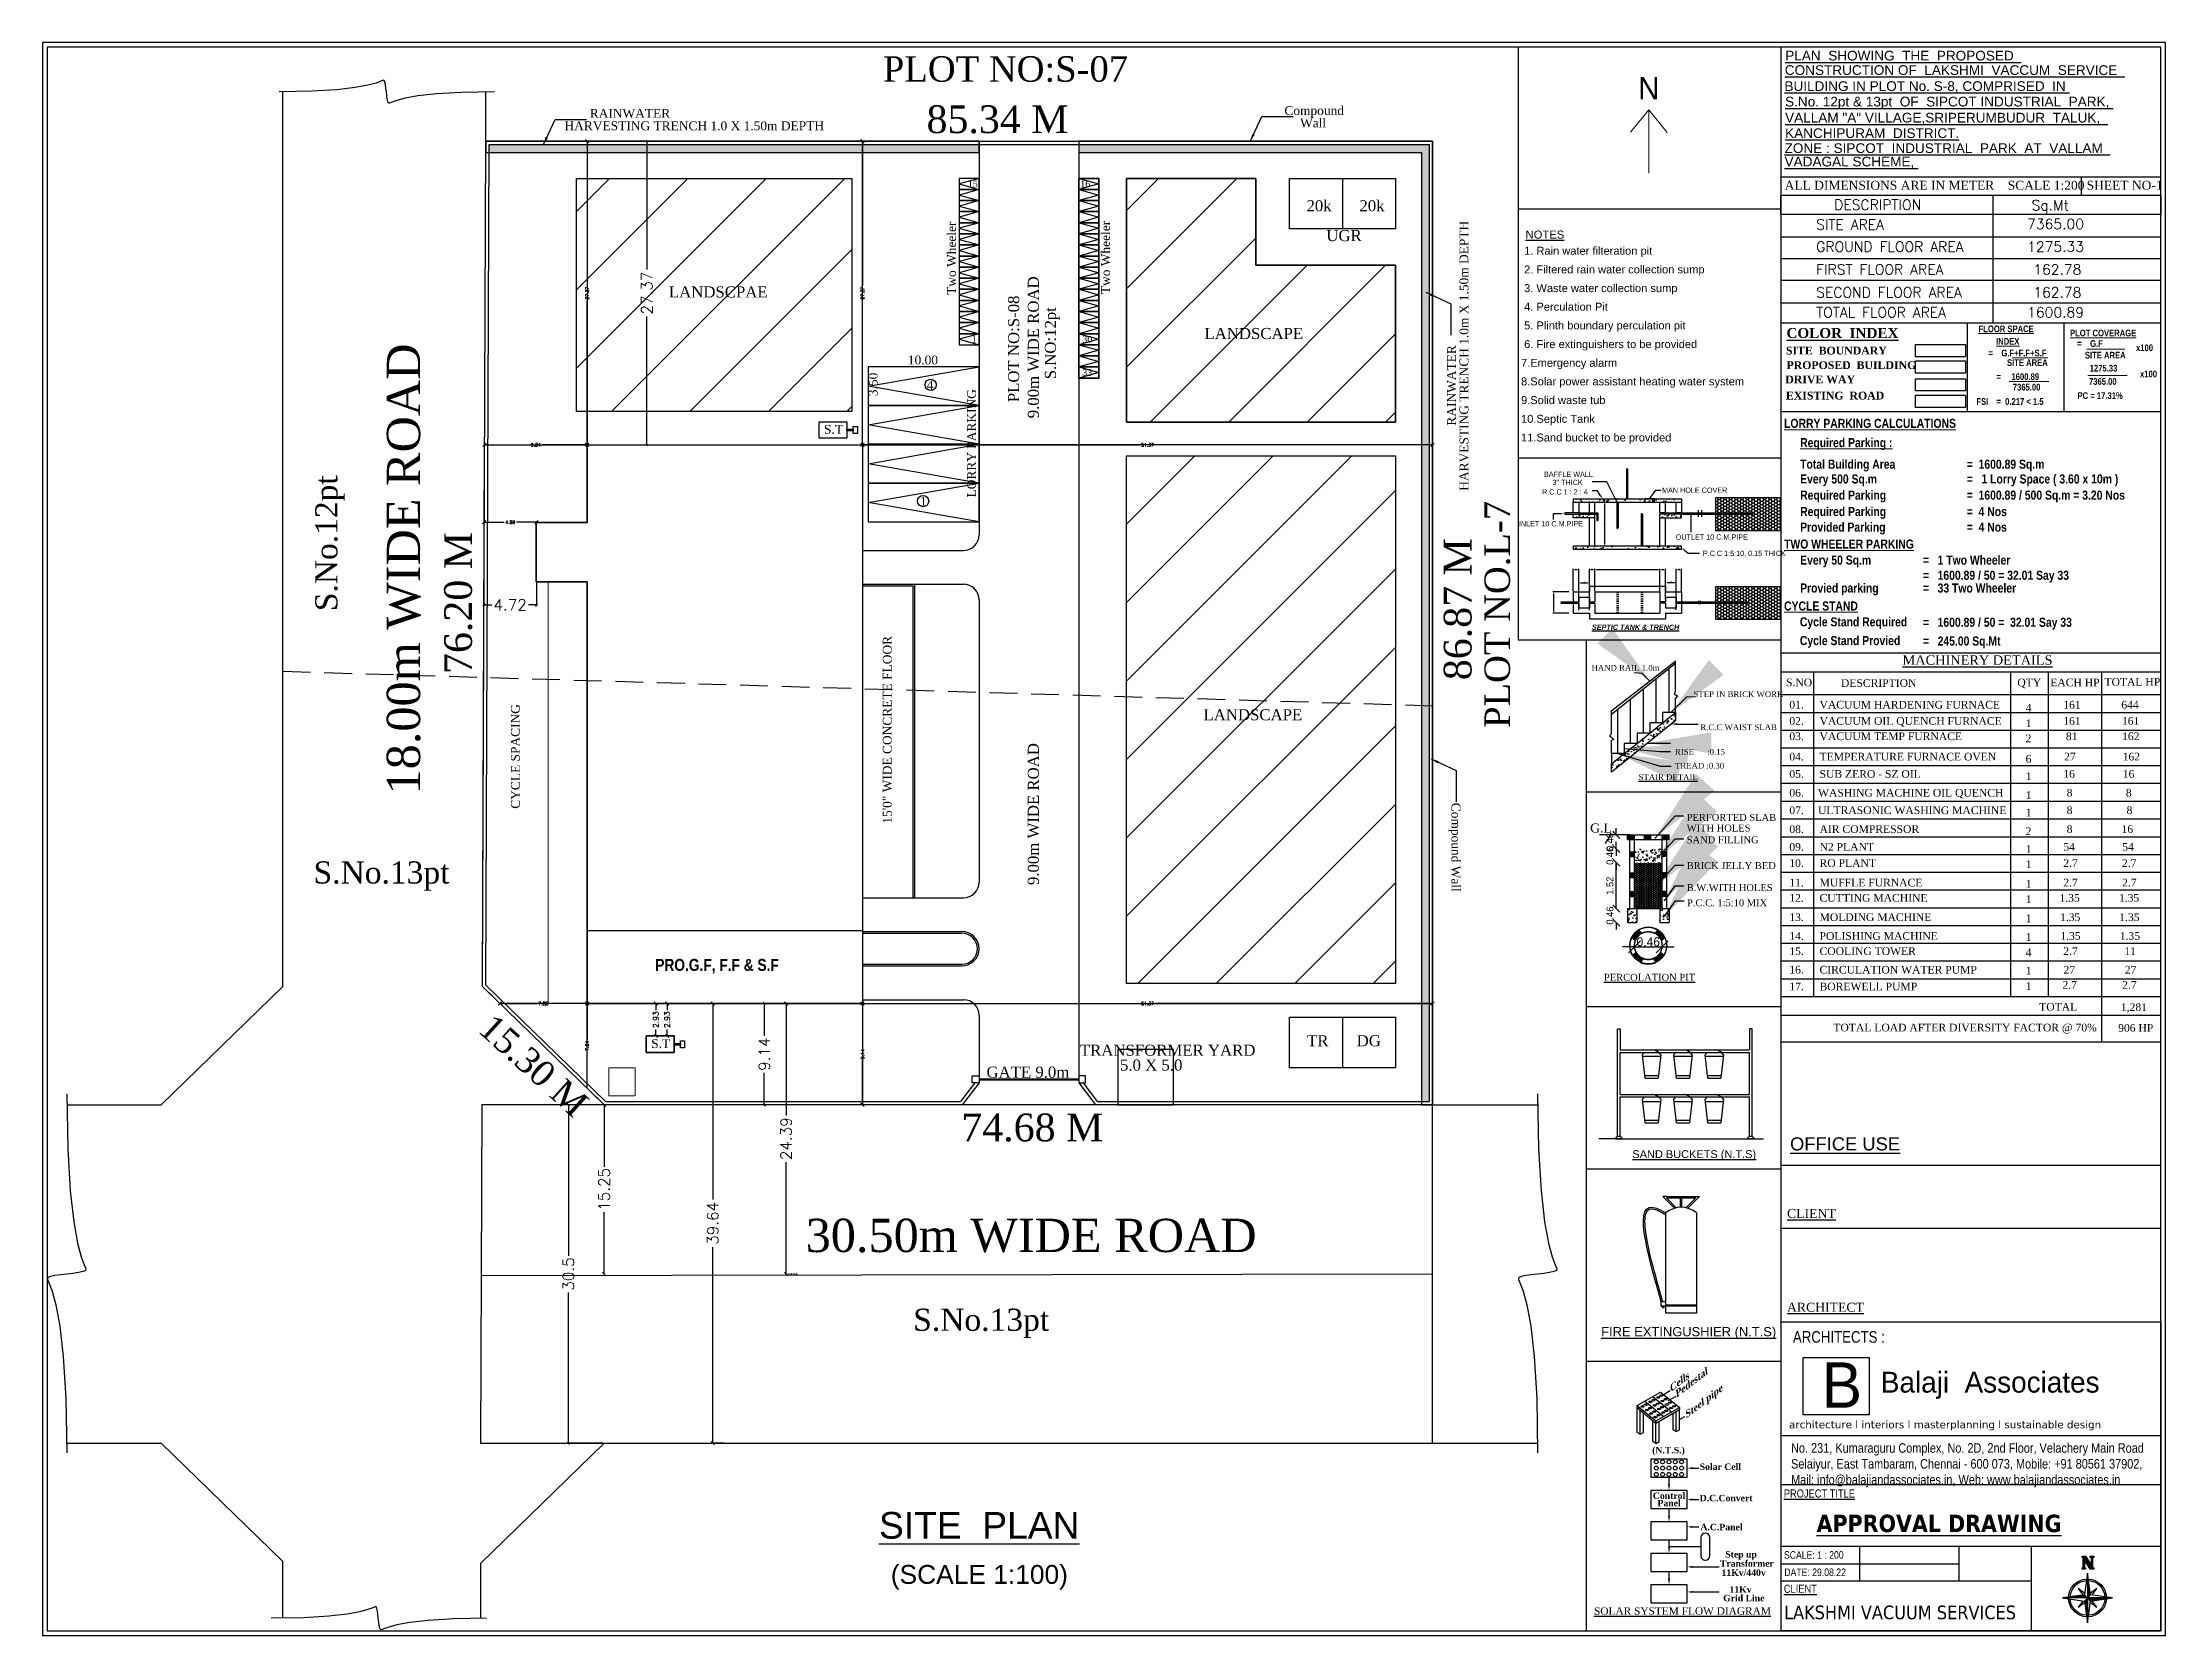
# Model space of a CAD drawing. Header units: metres. Extents: x 0 to 2856, y 0 to 1718.
# Drawn here: x 2491.7 to 2683.1, y 1574.7 to 1718.3 of the extents above; entities that cross this region are included whole.
import ezdxf
from ezdxf.enums import TextEntityAlignment as Align

# ---------------------------------------------------------------- set-up
doc = ezdxf.new("R2010")
doc.units = ezdxf.units.M
doc.header["$MEASUREMENT"] = 0
doc.linetypes.add('DOT2', pattern=[0.125, 0, -0.125])
doc.linetypes.add('HIDDEN', pattern=[0.375, 0.25, -0.125])
for name, color, linetype, plot in [('BLK_1_COVERED_AREA', 140, 'Continuous', False), ('BLK_1_MAX_HEIGHT_CAL', 7, 'Continuous', False), ('TWO_WHEELER_PARKING', 2, 'Continuous', False)]:
    doc.layers.add(name, color=color, linetype=linetype, plot=plot)
for name, color, linetype, lineweight in [('BLK_1_FIRE_TENDER_MOVEMENT', 161, 'Continuous', 0), ('BLK_1_PLANTATION_GREENSTRIP', 81, 'Continuous', 0), ('DIST_CL_ROAD', 7, 'Continuous', 0), ('NORTH_DIRECTION', 7, 'Continuous', 0), ('NOTIFIED_ROAD', 183, 'Continuous', 13), ('WASTE_DISPOSAL', 7, 'Continuous', 0)]:
    doc.layers.add(name, color=color, linetype=linetype, lineweight=lineweight)
for name, color, linetype in [('BLK_1_LVL_0_BLDG_FOOT_PRINT', 1, 'Continuous'), ('BLK_1_LVL_0_FRONT_SETBACK', 2, 'Continuous'), ('BLK_1_LVL_0_REAR_SETBACK', 11, 'Continuous'), ('BLK_1_LVL_0_SIDE_SETBACK1', 171, 'Continuous'), ('BLK_1_LVL_0_SIDE_SETBACK2', 102, 'Continuous'), ('cen', 1, 'Continuous'), ('COLUM', 6, 'Continuous'), ('COMPOUNDWALL', 58, 'Continuous'), ('dim', 12, 'Continuous'), ('hat', 5, 'Continuous'), ('hid', 174, 'HIDDEN'), ('LOADING_UNLOADING', 175, 'Continuous'), ('PLOT_BOUNDARY', 70, 'Continuous'), ('RWH', 130, 'Continuous'), ('SEPTIC_TANK', 146, 'Continuous'), ('SEPTIC_TANK_1', 146, 'Continuous'), ('SURRENDER_ROAD_WIDTH', 2, 'Continuous'), ('TRANSFORMER_YARD', 7, 'Continuous')]:
    doc.layers.add(name, color=color, linetype=linetype)
doc.styles.add('a', font='ARIALNB.TTF')
doc.styles.add('Ar Bold', font='times.ttf', dxfattribs={"width": 0.6, "height": 0.3})
doc.styles.add('EW', font='arialbd.ttf', dxfattribs={"height": 8})
doc.styles.add('General notes', font='ARIALN.TTF', dxfattribs={"height": 2.5})
doc.styles.add('rd', font='romand.shx')
doc.styles.add('Roman', font='times.ttf')
doc.styles.add('room dim', font='times.ttf', dxfattribs={"height": 7})
doc.styles.add('rs', font='romans.shx')
doc.styles.add('RT', font='romantic.ttf')
doc.styles.add('style1', font='swiss.ttf')
doc.styles.add('style2', font='timesbd.ttf', dxfattribs={"height": 0.23})
doc.styles.add('STYLE4', font='arial.ttf')
doc.styles.add('style6', font='ARIALN.TTF')
doc.styles.add('Tahoma', font='times.ttf', dxfattribs={"height": 0.3})
doc.styles.add('USA TEXT', font='GOTHIC.TTF')
doc.dimstyles.new('ISO-25', dxfattribs={"dimtxt": 2.5, "dimasz": 2.5, "dimexe": 1.25, "dimexo": 0.625, "dimtad": 1, "dimtxsty": 'Standard', "dimcen": 2.5, "dimadec": 0, "dimazin": 0, "dimtfac": 1, "dimtmove": 0, "dimatfit": 3, "dimfxl": 0, "dimarcsym": 0})
doc.dimstyles.new('Side open 400', dxfattribs={"dimtxt": 0.3, "dimasz": 0.18, "dimexe": 0.18, "dimexo": 0.0625, "dimgap": 0.09, "dimtad": 0, "dimzin": 4, "dimdsep": 46, "dimtxsty": 'Ar Bold', "dimblk": 'OBLIQUE', "dimcen": 0.09, "dimse1": 1, "dimse2": 1, "dimclrd": 8, "dimadec": 0, "dimazin": 0, "dimtfac": 1, "dimtix": 1, "dimtofl": 0, "dimtmove": 2, "dimatfit": 0, "dimfxl": 0, "dimtzin": 0, "dimarcsym": 0})
doc.dimstyles.get("Standard").update_dxf_attribs({"dimtxt": 3, "dimasz": 3, "dimexe": 1, "dimexo": 1, "dimgap": 0.09, "dimtad": 0, "dimdec": 4, "dimzin": 2, "dimdsep": 46, "dimlunit": 4, "dimtxsty": 'rd', "dimblk": 'OBLIQUE', "dimcen": 0.09, "dimclrd": 12, "dimclre": 12, "dimclrt": 5, "dimadec": 0, "dimazin": 0, "dimtfac": 1, "dimtdec": 4, "dimtix": 1, "dimtmove": 2, "dimatfit": 3, "dimfxl": 0, "dimtolj": 1, "dimtzin": 0, "dimarcsym": 0})
pattern_1 = [(0, (-3828.9716, 9545.53037), (0, 0.433012702), [0.25, -0.5]), (120, (-3828.9716, 9545.53037), (-0.375, -0.216506351), [0.25, -0.5]), (60, (-3828.7216, 9545.53037), (-0.375, 0.216506351), [0.25, -0.5])]
pattern_2 = [(45, (22.038, -447.042), (-3.535534, 3.535534), [])]
pattern_3 = [(45, (-623.819984, -359.874213), (-0.0224506403, 0.0224506403), [])]
pattern_4 = [(50, (-2841.221, -1268.629), (19.727566, -1.72594), [2.0628, -22.69078]), (355, (-2841.22, -1268.629), (-3.81621, 20.68825), [1.65024, -18.15262]), (100.451, (-2839.577, -1268.773), (15.91143, 18.96222), [1.75311, -19.28418]), (46.1842, (-2841.22, -1263.128), (29.35335, -4.55248), [3.0942, -34.03616]), (96.6356, (-2838.775, -1263.507), (25.70693, 26.79207), [2.62966, -28.92627]), (351.184, (-2841.22, -1263.128), (25.70697, 26.79202), [2.47536, -27.22893]), (21, (-2838.47, -1264.503), (16.41737, -11.07365), [2.0628, -22.69078]), (326, (-2838.47, -1264.503), (6.69213, 19.94449), [1.65024, -18.15262]), (71.4514, (-2837.102, -1265.426), (23.10945, 8.87088), [1.75311, -19.28418]), (37.5, (-2841.221, -1268.629), (0.334444, 9.155903), [0, -17.93259, 0, -18.42766, 0, -18.22138]), (7.5, (-2841.221, -1268.629), (7.235457, 10.847888), [0, -10.506517, 0, -17.52003, 0, -6.944753]), (327.5, (-2847.354, -1268.629), (14.682204, -0.620328), [0, -6.875993, 0, -21.453097, 0, -28.46661]), (317.5, (-2850.105, -1268.629), (16.039924, 2.753266), [0, -8.93879, 0, -14.247057, 0, -20.21542])]

msp = doc.modelspace()

# ---------------------------------------------------------------- texts
for s, height, style, p in [('PLOT NO:S-07', 2.3, 'Tahoma', (2567.465, 1714.756)), ('%%UPLAN  SHOWING  THE  PROPOSED  ', 0.87579, 'STYLE4', (2648.806, 1716.671)), ('%%UBUILDING IN PLOT No. S-8, COMPRISED  IN ', 0.87579, 'STYLE4', (2648.734, 1713.923)), ('%%UCONSTRUCTION OF  LAKSHMI  VACCUM  SERVICE  ', 0.87579, 'STYLE4', (2648.768, 1715.367)), ('%%US.No. 12pt & 13pt  OF  SIPCOT INDUSTRIAL  PARK, ', 0.87579, 'STYLE4', (2648.792, 1712.525)), ('HARVESTING TRENCH 1.0 X 1.50m DEPTH', 0.8, 'Tahoma', (2538.769, 1710.381)), ('RAINWATER ', 0.8, 'Tahoma', (2541.046, 1711.504)), ('85.34 M', 2.5, 'Tahoma', (2571.403, 1710.125)), ('Compound', 0.8, 'Tahoma', (2603.662, 1711.757)), ('Wall', 0.8, 'Tahoma', (2605.075, 1710.639)), ('%%UVALLAM "A" VILLAGE,SRIPERUMBUDUR  TALUK,  ', 0.87579, 'STYLE4', (2648.792, 1711.08)), ('%%UZONE : SIPCOT  INDUSTRIAL  PARK  AT  VALLAM  ', 0.87579, 'STYLE4', (2648.744, 1708.33)), ('%%UKANCHIPURAM  DISTRICT.', 0.87579, 'STYLE4', (2648.792, 1709.681)), ('%%UVADAGAL SCHEME, ', 0.87579, 'STYLE4', (2648.744, 1707.12)), ('15', 0.6, 'Tahoma', (2575.125, 1705.244)), ('16', 0.6, 'Tahoma', (2585.258, 1705.244)), ('ALL DIMENSIONS ARE IN METER    SCALE 1:200', 0.80417, 'Roman', (2648.753, 1705.02)), ('SHEET NO-1', 0.8042, 'Roman', (2675.973, 1705.02)), ('20k', 1, 'Tahoma', (2605.652, 1703.077)), ('20k', 1, 'Tahoma', (2610.422, 1703.077)), ('UGR', 1, 'Tahoma', (2607.445, 1700.389)), ('LANDSCPAE', 1, 'Tahoma', (2548.18, 1695.307)), ('1', 0.6, 'Tahoma', (2575.473, 1691.244)), ('30', 0.6, 'Tahoma', (2585.436, 1691.244)), ('LANDSCAPE', 1, 'Tahoma', (2596.455, 1691.56)), ('%%UCOLOR  INDEX', 0.90446, 'style2', (2648.918, 1691.65)), ('10.00', 0.8, 'Tahoma', (2569.718, 1689.269)), ('SITE  BOUNDARY ', 0.70374, 'style2', (2648.866, 1690.167)), ('33', 0.6, 'Tahoma', (2585.436, 1688.244)), ('DRIVE WAY', 0.7037, 'style2', (2648.811, 1687.567)), ('PROPOSED  BUILDING', 0.70374, 'style2', (2648.922, 1688.854)), ('4', 0.8, 'Tahoma', (2571.416, 1687.009)), ('EXISTING  ROAD', 0.70374, 'style2', (2648.866, 1686.109)), (' 1', 0.8, 'Tahoma', (2570.516, 1676.528)), ('LANDSCAPE', 1, 'Tahoma', (2596.369, 1657.19)), ('S.No.13pt', 2, 'Tahoma', (2516.147, 1642.476)), ('PRO.G.F, F.F & S.F', 1.08, 'a', (2546.948, 1634.599)), ('TR', 1, 'Tahoma', (2605.704, 1627.803)), ('DG', 1, 'Tahoma', (2610.173, 1627.803)), ('TRANSFORMER YARD', 1, 'Tahoma', (2585.227, 1626.946)), ('GATE 9.0m', 1, 'Tahoma', (2576.807, 1624.971)), ('5.0 X 5.0', 1, 'Tahoma', (2588.843, 1625.609)), ('74.68 M', 2.5, 'Tahoma', (2574.54, 1619.236)), ('%%UOFFICE USE', 1.18276, 'style1', (2649.24, 1618.412)), ('30.50m WIDE ROAD', 3, 'Tahoma', (2560.507, 1609.255)), ('%%UCLIENT', 0.8174, 'Roman', (2648.969, 1612.327)), ('S.No.13pt', 2, 'Tahoma', (2570.202, 1602.152)), ('%%UARCHITECT', 0.81737, 'Roman', (2648.969, 1603.868)), ('%%USITE  PLAN', 2.4, 'style1', (2567.115, 1583.42)), ('(SCALE 1:100)', 1.7, 'style1', (2568.18, 1579.343)), ('SCALE: 1 : 200', 0.6807, 'General notes', (2648.694, 1581.608))]:
    msp.add_text(s, height=height, dxfattribs=dict(style=style)).set_placement(p)
at = {"ltscale": 5, "style": 'rs'}
for s, height, p in [('DESCRIPTION', 0.91954, (2653.22, 1703.207)), ('Sq.Mt', 0.9195, (2671.012, 1703.159)), ('SITE AREA ', 0.9195, (2651.598, 1701.416)), ('7365.00', 0.9195, (2670.614, 1701.472)), ('GROUND FLOOR AREA', 0.91954, (2651.598, 1699.426)), ('1275.33', 0.9195, (2670.614, 1699.426)), ('FIRST FLOOR AREA', 0.91954, (2651.598, 1697.366)), ('162.78', 0.9195, (2671.163, 1697.366)), ('SECOND FLOOR AREA', 0.91954, (2651.598, 1695.305)), ('162.78', 0.9195, (2671.163, 1695.305)), ('TOTAL FLOOR AREA', 0.91954, (2651.598, 1693.503)), ('1600.89', 0.9195, (2670.614, 1693.503))]:
    msp.add_text(s, height=height, dxfattribs=at).set_placement(p)
at = {"style": 'Tahoma'}
for s, height, rotation, p in [('Two Wheeler', 0.8, 90, (2574.056, 1695.542)), ('Two Wheeler', 0.8, 90, (2587.94, 1695.608)), ('HARVESTING TRENCH 1.0m X 1.50m DEPTH', 0.8, 90, (2620.246, 1677.886)), ('9.00m WIDE ROAD', 1, 90, (2581.527, 1684.418)), ('PLOT NO:S-08', 1, 90, (2579.752, 1685.87)), ('S.NO:12pt', 1, 90, (2583.069, 1687.931)), ('18.00m WIDE ROAD', 3, 90, (2525.75, 1650.504)), ('RAINWATER ', 0.8, 90, (2619.124, 1683.755)), ('3.50', 0.8, 90, (2566.982, 1686.41)), ('LORRY PARKING', 0.8, 90, (2575.864, 1677.277)), ('S.No.12pt', 2, 90, (2518.299, 1667.025)), ('PLOT NO.L-7', 2.3, 90, (2623.992, 1656.506)), ('76.20 M', 2.5, 90, (2530.423, 1661.365)), ('86.87 M', 2.5, 90, (2620.526, 1660.807)), ('15\'0" WIDE CONCRETE FLOOR', 0.8, 90, (2568.261, 1647.872)), ('CYCLE SPACING', 0.8, 90, (2534.741, 1649.217)), ('9.00m WIDE ROAD', 1, 90, (2581.527, 1642.338)), ('Compound Wall', 0.8, 270, (2618.724, 1649.751)), ('15.30 M', 2.3, 317.811, (2530.865, 1629.179))]:
    msp.add_text(s, height=height, rotation=rotation, dxfattribs=at).set_placement(p)
at = {"lineweight": 20, "style": 'a'}
for s, height, p in [('%%UFLOOR SPACE', 0.60147, (2666.23, 1692.178)), ('%%UPLOT COVERAGE', 0.60147, (2674.475, 1691.801)), ('=    G.F+F.F+S.F', 0.60147, (2667.119, 1689.998)), ('%%UINDEX', 0.6015, (2667.807, 1691.049)), ('=    G.F', 0.6015, (2675.118, 1690.854)), ('SITE AREA', 0.6015, (2675.815, 1689.806)), ('x100    ', 0.6015, (2680.429, 1690.473)), ('=     1600.89', 0.60147, (2667.836, 1687.869)), ('SITE AREA', 0.6015, (2668.795, 1689.135)), ('7365.00', 0.6015, (2676.186, 1687.435)), ('1275.33', 0.6015, (2676.251, 1688.632)), ('x100    ', 0.6015, (2680.786, 1688.11)), ('FSI', 0.6015, (2666.036, 1685.628)), ('=  0.217 < 1.5', 0.60147, (2667.84, 1685.628)), ('7365.00', 0.6015, (2669.315, 1686.92)), ('PC = 17.31%%%', 0.60147, (2675.153, 1686.158)), ('%%ULORRY PARKING CALCULATIONS', 0.81724, (2648.702, 1683.55)), ('%%URequired Parking :', 0.81724, (2650.15, 1681.814)), ('Total Building Area', 0.81724, (2650.15, 1679.869)), ('=  1600.89 Sq.m', 0.81724, (2665.167, 1679.869)), ('Every 500 Sq.m', 0.81724, (2650.15, 1678.54)), ('=   1 Lorry Space ( 3.60 x 10m )', 0.81724, (2665.167, 1678.54)), ('Required Parking', 0.81724, (2650.15, 1677.08)), ('Required Parking', 0.81724, (2650.15, 1675.6)), ('=  1600.89 / 500 Sq.m = 3.20 Nos', 0.81724, (2665.167, 1677.08)), ('Provided Parking', 0.81724, (2650.15, 1674.195)), ('=  4 Nos ', 0.8172, (2665.167, 1675.6)), ('=  4 Nos ', 0.8172, (2665.167, 1674.195)), ('%%UTWO WHEELER PARKING', 0.81724, (2648.702, 1672.67)), ('Every 50 Sq.m', 0.81724, (2650.15, 1671.228)), ('=   1 Two Wheeler', 0.81724, (2661.213, 1671.228)), ('=   1600.89 / 50 = 32.01 Say 33', 0.81724, (2661.213, 1669.855)), ('Provied parking', 0.81724, (2650.15, 1668.708)), ('=   33 Two Wheeler', 0.81724, (2661.213, 1668.708)), ('%%UCYCLE STAND', 0.81724, (2648.702, 1667.087)), ('Cycle Stand Required', 0.81724, (2650.125, 1665.657)), ('=   1600.89 / 50 =  32.01 Say 33', 0.81724, (2661.213, 1665.618)), ('Cycle Stand Provied', 0.81724, (2650.125, 1663.968)), ('=   245.00 Sq.Mt', 0.81724, (2661.213, 1663.93))]:
    msp.add_text(s, height=height, dxfattribs=at).set_placement(p)
at = {"ltscale": 5, "attachment_point": 1, "style": 'General notes'}
for s, insert, char_height, width in [('{\\C0;ARCHITECTS :}', (2649.499, 1602.125, -34.038), 1.0413, 20.96765), ('{\\fTw Cen MT|b0|i0|c0|p34;\\C0;B}', (2652.088, 1599.309, -61.486), 4.08684, 37.87543), ('{\\fTw Cen MT|b0|i0|c0|p34;\\C0;Balaji  Associates}', (2657.425, 1598.464, -61.486), 1.88099, 37.87543), ('{\\fVerdana|b0|i0|c0|p34;architecture \\C0;l\\C7; interiors \\C0;l\\C7; masterplanning\\C0; l \\C7;sustainable design}', (2649.147, 1594.045, 15.109), 0.678725, 38.77324), ('{\\LPROJECT TITLE}', (2648.677, 1587.854), 0.73028, 14.7048), ('{\\LCLIENT}', (2648.677, 1579.266), 0.7303, 14.7048), ('DATE: 29.08.22', (2648.724, 1580.725), 0.6807, 6.0356)]:
    msp.add_mtext(s, dxfattribs=dict(at, insert=insert, char_height=char_height, width=width))
at = {"insert": (2649.329, 1592.021), "char_height": 0.858236, "width": 33.32722, "attachment_point": 1}
msp.add_mtext('\\pt1.04293;{\\fArial Narrow|b0|i0|c0|p34;No. 231, Kumaraguru Complex, No. 2D, 2nd Floor, Velachery Main Road Selaiyur, East Tambaram, Chennai - 600 073, Mobile: +91 80561 37902, \\PMail: info@balajiandassociates.in, Web: www.balajiandassociates.in}', dxfattribs=at)
at = {"insert": (2651.631, 1585.578), "char_height": 1.57213, "attachment_point": 1}
msp.add_mtext_dynamic_manual_height_columns('{\\fTahoma|b1|i0|c0|p34;\\LAPPROVAL DRAWING}', width=661.81961, gutter_width=1.15, heights=[0], dxfattribs=at)
at = {"insert": (2648.702, 1577.387, 746.637), "char_height": 1.23251, "width": 35.29201, "attachment_point": 1, "style": 'EW'}
msp.add_mtext('{\\fTahoma|b0|i0|c0|p34;LAKSHMI VACUUM SERVICES}', dxfattribs=at)
at = {"layer": 'NORTH_DIRECTION', "insert": (2635.542, 1715.17), "char_height": 2, "attachment_point": 1, "style": 'USA TEXT'}
msp.add_mtext_dynamic_manual_height_columns('N', width=1.18507, gutter_width=30, heights=[2.651], dxfattribs=at)

# ---------------------------------------------------------------- blocks, each defined once
blk = doc.blocks.new('A$C578756F2')
at = {"color": 0}
for p, q in [((0, 21.96), (11.65, 21.96)), ((0, 0), (0, 21.96)), ((11.65, 21.96), (11.65, 14.14)), ((19.46, 21.96), (19.46, 17.41)), ((11.65, 14.14), (24.23, 14.14)), ((24.23, 14.14), (24.23, 0)), ((24.23, 0), (0, 0))]:
    blk.add_line(p, q, dxfattribs=at)
for points in [[(24.23, 14.14), (11.65, 14.14), (11.65, 21.96), (0, 21.96), (0, 0), (24.23, 0)], [(24.23, 21.96), (24.23, 17.41), (14.69, 17.41), (14.69, 21.96)]]:
    blk.add_lwpolyline(points, close=True, dxfattribs=at)
blk = doc.blocks.new('A$C02EC3A03')
for p, q in [((2.21, 4.675), (2.09, 4.675)), ((2.473, 4.291), (2.09, 4.675)), ((2.187, 0.889), (2.187, 4.139)), ((2.21, 4.675), (3.284, 4.675)), ((2.21, 4.625), (2.662, 4.625)), ((2.53, 4.305), (2.21, 4.625)), ((2.662, 4.321), (2.662, 4.625)), ((2.712, 4.625), (3.164, 4.625)), ((2.712, 4.321), (2.712, 4.625)), ((2.844, 4.305), (3.164, 4.625)), ((2.901, 4.291), (3.284, 4.675)), ((3.187, 4.139), (3.187, 0.889)), ((2.037, 1.114), (2.037, 1.264)), ((2.037, 1.264), (2.187, 1.264)), ((2.037, 1.114), (2.047, 1.114)), ((2.037, 1.114), (2.057, 1.114)), ((2.187, 1.114), (2.037, 1.114)), ((2.037, 1.114), (2.087, 1.114)), ((2.087, 1.114), (2.087, 1.064)), ((2.087, 1.064), (2.137, 1.064)), ((2.137, 1.064), (2.137, 1.114)), ((3.187, 1.139), (2.187, 1.139)), ((3.187, 1.114), (2.187, 1.114)), ((3.187, 0.889), (2.187, 0.889))]:
    blk.add_line(p, q)
blk.add_arc((2.687, 3.542), 0.779, 50.05377, 129.94623)
for points, knots in [([(2.037, 1.264), (1.568, 2.918), (1.046, 4.757), (2.075, 4.204), (2.187, 4.139)], [0, 0, 0, 0, 3.030452, 3.369076, 3.369076, 3.369076, 3.369076]), ([(2.085, 1.278), (2.013, 1.534), (1.94, 1.789), (1.736, 2.534), (1.62, 3.002), (1.511, 3.677), (1.499, 3.92), (1.552, 4.16), (1.585, 4.215), (1.669, 4.273), (1.727, 4.283), (1.904, 4.237), (2.023, 4.176), (2.158, 4.098), (2.16, 4.097), (2.162, 4.096)], [0, 0, 0, 0, 0.468639, 0.468639, 1.405917, 1.405917, 2.137486, 2.137486, 2.546212, 2.546212, 2.954939, 2.954939, 3.363666, 3.363666, 3.369076, 3.369076, 3.369076, 3.369076])]:
    blk.add_open_spline(points, degree=3, knots=knots)
at = {"style": 'style1'}
blk.add_text('%%UFIRE EXTINGUSHIER (N.T.S)', height=0.3, dxfattribs=at).set_placement((0.093, 0.133))
blk = doc.blocks.new('A$C421B2707')
for p, q in [((0.717, 5.059), (0.817, 5.059)), ((0.717, 4.259), (0.717, 5.059)), ((0.817, 5.059), (0.817, 4.259)), ((5.753, 5.059), (5.753, 4.259)), ((5.853, 5.059), (5.753, 5.059)), ((5.853, 4.259), (5.853, 5.059)), ((0.717, 0.944), (0.717, 4.259)), ((0.817, 4.259), (5.753, 4.259)), ((0.817, 4.159), (5.753, 4.159)), ((0.817, 2.559), (0.817, 4.159)), ((1.767, 3.173), (1.667, 4.073)), ((2.367, 4.073), (2.267, 3.173)), ((2.967, 3.173), (2.867, 4.073)), ((3.567, 4.073), (3.467, 3.173)), ((4.167, 3.173), (4.067, 4.073)), ((4.767, 4.073), (4.667, 3.173)), ((5.753, 2.559), (5.753, 4.159)), ((5.853, 0.944), (5.853, 4.259)), ((1.667, 4.022), (2.367, 4.022)), ((1.756, 3.273), (2.278, 3.273)), ((2.867, 4.022), (3.567, 4.022)), ((2.956, 3.273), (3.478, 3.273)), ((4.067, 4.022), (4.767, 4.022)), ((4.156, 3.273), (4.678, 3.273)), ((0.817, 2.559), (5.753, 2.559)), ((0.817, 0.944), (0.817, 2.459)), ((0.817, 2.459), (5.753, 2.459)), ((1.767, 3.173), (2.267, 3.173)), ((2.967, 3.173), (3.467, 3.173)), ((4.167, 3.173), (4.667, 3.173)), ((5.753, 0.944), (5.753, 2.459)), ((1.767, 1.473), (1.667, 2.373)), ((1.667, 2.284), (2.367, 2.284)), ((2.367, 2.373), (2.267, 1.473)), ((2.967, 1.473), (2.867, 2.373)), ((2.867, 2.284), (3.567, 2.284)), ((3.567, 2.373), (3.467, 1.473)), ((4.167, 1.473), (4.067, 2.373)), ((4.067, 2.284), (4.767, 2.284)), ((4.767, 2.373), (4.667, 1.473)), ((0.817, 0.859), (0, 0.859)), ((0.899, 0.859), (0.635, 0.859)), ((0.635, 0.859), (0.899, 0.859)), ((0.717, 0.859), (0.817, 0.859)), ((0.817, 0.859), (6.291, 0.859)), ((1.756, 1.573), (2.278, 1.573)), ((1.767, 1.473), (2.267, 1.473)), ((2.956, 1.573), (3.478, 1.573)), ((2.967, 1.473), (3.467, 1.473)), ((4.156, 1.573), (4.678, 1.573)), ((4.167, 1.473), (4.667, 1.473)), ((5.936, 0.859), (5.671, 0.859)), ((5.671, 0.859), (5.936, 0.859)), ((5.753, 0.859), (5.853, 0.859))]:
    blk.add_line(p, q)
for centre, radius, start, end in [((2.017, 3.836), 0.422, 130.24298, 145.93567), ((2.017, 3.836), 0.422, 34.06433, 90), ((3.217, 3.836), 0.422, 130.24298, 145.93567), ((3.217, 3.836), 0.422, 34.06433, 90), ((4.417, 3.836), 0.422, 130.24298, 145.93567), ((4.417, 3.836), 0.422, 34.06433, 90), ((2.017, 2.136), 0.422, 130.24298, 145.93567), ((2.017, 2.136), 0.422, 34.06433, 90), ((3.217, 2.136), 0.422, 130.24298, 145.93567), ((3.217, 2.136), 0.422, 34.06433, 90), ((4.417, 2.136), 0.422, 130.24298, 145.93567), ((4.417, 2.136), 0.422, 34.06433, 90), ((0.767, 0.813), 0.14, 19.17263, 160.82737), ((5.803, 0.813), 0.14, 19.17263, 160.82737)]:
    blk.add_arc(centre, radius, start, end)
at = {"style": 'style1'}
blk.add_text('%%USAND BUCKETS (N.T.S)', height=0.3, dxfattribs=at).set_placement((1.282, 0.126))
blk = doc.blocks.new('_Oblique')
at = {"color": 0, "linetype": 'ByBlock', "lineweight": -2}
blk.add_line((-0.5, -0.5), (0.5, 0.5), dxfattribs=at)
blk = doc.blocks.new('*D18')
at = {"color": 252, "lineweight": -2}
for p, q in [((-25307.85, -5287.505), (-25307.85, -5287.275)), ((-25307.85, -5287.965), (-25307.85, -5288.195))]:
    blk.add_line(p, q, dxfattribs=at)
at = {"layer": 'Defpoints', "color": 0}
for p in [(-25307.85, -5287.505), (-25307.479, -5287.505), (-25307.06, -5287.965)]:
    blk.add_point(p, dxfattribs=at)
at = {"color": 252, "lineweight": -2, "xscale": 0.23, "yscale": 0.23, "zscale": 0.23}
for p, rotation in [((-25307.85, -5287.505), 270), ((-25307.85, -5287.965), 90)]:
    blk.add_blockref('_Oblique', p, dxfattribs=dict(at, rotation=rotation))
at = {"color": 0, "insert": (-25308.058, -5287.735), "char_height": 0.23, "attachment_point": 5, "rotation": 90}
blk.add_mtext('\\A1;0.46', dxfattribs=at)
blk = doc.blocks.new('*D19')
at = {"color": 252, "lineweight": -2}
for p, q in [((-25307.85, -5289.945), (-25307.85, -5289.715)), ((-25307.85, -5290.405), (-25307.85, -5290.635))]:
    blk.add_line(p, q, dxfattribs=at)
at = {"layer": 'Defpoints', "color": 0}
for p in [(-25307.85, -5289.945), (-25307.479, -5289.945), (-25307.479, -5290.405)]:
    blk.add_point(p, dxfattribs=at)
at = {"color": 252, "lineweight": -2, "xscale": 0.23, "yscale": 0.23, "zscale": 0.23}
for p, rotation in [((-25307.85, -5289.945), 270), ((-25307.85, -5290.405), 90)]:
    blk.add_blockref('_Oblique', p, dxfattribs=dict(at, rotation=rotation))
at = {"color": 0, "insert": (-25308.058, -5290.175), "char_height": 0.23, "attachment_point": 5, "rotation": 90}
blk.add_mtext('\\A1;0.46', dxfattribs=at)
blk = doc.blocks.new('*D20')
at = {"color": 252, "lineweight": -2}
for p, q in [((-25307.85, -5287.965), (-25307.85, -5287.735)), ((-25307.85, -5288.425), (-25307.85, -5288.655))]:
    blk.add_line(p, q, dxfattribs=at)
at = {"layer": 'Defpoints', "color": 0}
for p in [(-25307.85, -5287.965), (-25307.06, -5287.965), (-25307.221, -5288.425)]:
    blk.add_point(p, dxfattribs=at)
at = {"color": 252, "lineweight": -2, "xscale": 0.23, "yscale": 0.23, "zscale": 0.23}
for p, rotation in [((-25307.85, -5287.965), 270), ((-25307.85, -5288.425), 90)]:
    blk.add_blockref('_Oblique', p, dxfattribs=dict(at, rotation=rotation))
at = {"color": 0, "insert": (-25308.058, -5288.195), "char_height": 0.23, "attachment_point": 5, "rotation": 90}
blk.add_mtext('\\A1;0.46', dxfattribs=at)
blk = doc.blocks.new('*D21')
at = {"color": 252, "lineweight": -2}
blk.add_line((-25307.85, -5289.945), (-25307.85, -5288.425), dxfattribs=at)
at = {"layer": 'Defpoints', "color": 0}
for p in [(-25307.85, -5288.425), (-25307.221, -5288.425), (-25307.479, -5289.945)]:
    blk.add_point(p, dxfattribs=at)
at = {"color": 252, "lineweight": -2, "xscale": 0.23, "yscale": 0.23, "zscale": 0.23}
for p, rotation in [((-25307.85, -5288.425), 90), ((-25307.85, -5289.945), 270)]:
    blk.add_blockref('_Oblique', p, dxfattribs=dict(at, rotation=rotation))
at = {"color": 0, "insert": (-25308.058, -5289.185), "char_height": 0.23, "attachment_point": 5, "rotation": 90}
blk.add_mtext('\\A1;1.52', dxfattribs=at)
blk = doc.blocks.new('A$C1BE46BC5')
at = {"style": 'STYLE4'}
for s, height, p in [('%%UNOTES', 0.71, (0.82, 18.29)), (' 1. Rain water filteration pit', 0.7, (0.42, 16.87)), (' 2. Filtered rain water collection sump', 0.7, (0.42, 15.22)), (' 3. Waste water collection sump', 0.7, (0.42, 13.57)), (' 4. Perculation Pit', 0.7, (0.42, 11.93)), (' 5. Plinth boundary perculation pit', 0.7, (0.42, 10.28)), (' 6. Fire extinguishers to be provided', 0.7, (0.42, 8.63)), ('7.Emergency alarm', 0.7, (0.42, 6.98)), ('8.Solar power assistant heating water system', 0.7, (0.42, 5.34)), ('9.Solid waste tub', 0.7, (0.42, 3.69)), ('10.Septic Tank', 0.7, (0.42, 2.04)), ('11.Sand bucket to be provided', 0.7, (0.42, 0.39))]:
    blk.add_text(s, height=height, dxfattribs=at).set_placement(p)
blk = doc.blocks.new('A$C02B47FA6')
for p, q in [((6.86, 31.37), (10.31, 33.36)), ((6.86, 31.06), (6.86, 31.37)), ((6.86, 31.37), (9.62, 29.11)), ((8.01, 32.03), (10.77, 29.77)), ((9.16, 32.7), (11.92, 30.44)), ((10.31, 33.36), (13.07, 31.1)), ((10.57, 32.91), (11.72, 33.58)), ((11.42, 32.09), (12.57, 32.76)), ((6.86, 27.41), (6.86, 31.06)), ((6.86, 31.06), (9.62, 28.8)), ((7.32, 27.14), (7.32, 30.68)), ((7.78, 27.41), (7.78, 30.31)), ((9.16, 26.08), (9.16, 29.18)), ((9.62, 29.11), (13.07, 31.1)), ((9.62, 28.8), (13.07, 30.79)), ((9.62, 29.11), (9.62, 28.8)), ((9.62, 25.81), (9.62, 28.8)), ((10.08, 26.08), (10.08, 29.07)), ((12.15, 27.8), (12.15, 30.26)), ((12.61, 27.54), (12.61, 30.53)), ((13.07, 31.1), (13.07, 30.79)), ((13.07, 27.8), (13.07, 30.79)), ((13.07, 29.3), (13.87, 29.76)), ((7.32, 27.14), (6.86, 27.41)), ((7.32, 27.14), (7.78, 27.41)), ((9.62, 25.81), (9.16, 26.08)), ((9.62, 25.81), (10.08, 26.08)), ((12.61, 27.54), (12.15, 27.8)), ((12.61, 27.54), (13.07, 27.8)), ((14.2, 23.5), (8.89, 23.5)), ((8.89, 23.5), (8.89, 20.85)), ((14.2, 20.85), (14.2, 23.5)), ((14.64, 22.17), (15.93, 22.17)), ((8.89, 20.85), (14.2, 20.85)), ((14.2, 18.88), (8.89, 18.88)), ((8.89, 18.88), (8.89, 16.22)), ((11.54, 19.32), (11.54, 20.85)), ((14.2, 16.22), (14.2, 18.88)), ((8.89, 16.22), (14.2, 16.22)), ((11.54, 14.7), (11.54, 16.22)), ((14.64, 17.55), (15.93, 17.55)), ((14.2, 14.26), (8.89, 14.26)), ((8.89, 14.26), (8.89, 11.6)), ((14.2, 11.6), (14.2, 14.26)), ((14.64, 13.53), (15.93, 13.53)), ((8.89, 11.6), (14.2, 11.6)), ((14.2, 9.63), (8.89, 9.63)), ((8.89, 9.63), (8.89, 6.98)), ((11.54, 10.08), (11.54, 11.6)), ((11.54, 10.62), (16.21, 10.62)), ((14.2, 6.98), (14.2, 9.63)), ((16.21, 11.94), (16.21, 9.29)), ((17.53, 9.29), (17.53, 11.94)), ((8.89, 6.98), (14.2, 6.98)), ((11.54, 5.45), (11.54, 6.98)), ((14.64, 7.64), (18.94, 7.64)), ((14.2, 5.01), (8.89, 5.01)), ((8.89, 5.01), (8.89, 2.35)), ((14.2, 2.35), (14.2, 5.01)), ((14.64, 3.96), (18.94, 3.96)), ((8.89, 2.35), (14.2, 2.35))]:
    blk.add_line(p, q)
at = {"lineweight": -2}
for p, q in [((10.57, 32.92), (10.57, 32.9)), ((11.42, 32.1), (11.42, 32.09)), ((13.07, 29.3), (13.07, 29.29))]:
    blk.add_line(p, q, dxfattribs=at)
for centre, major_axis, ratio, start_param, end_param in [((7.65, 31.24), (0.217, 0), 0.57735, 3.141593, 9.424778), ((9.26, 32.16), (-0.217, 0), 0.57735, 0, 6.283185), ((9.95, 32.56), (-0.217, 0), 0.57735, 0, 6.283185), ((10.51, 31.12), (0.217, 0), 0.57735, 3.141593, 9.424778), ((10.58, 32.04), (-0.217, 0), 0.57735, 0, 6.283185), ((11.04, 32.31), (-0.217, 0), 0.57735, 0, 6.283185), ((8.28, 30.71), (0.217, 0), 0.57735, 3.141593, 9.424778), ((8.9, 30.19), (0.217, 0), 0.57735, 3.141593, 9.424778), ((9.53, 29.67), (0.217, 0), 0.57735, 3.141593, 9.424778), ((11.14, 30.6), (0.217, 0), 0.57735, 3.141593, 9.424778), ((9.67, 23.09), (0.2, 0.2), 1, 5.497787, 11.780972), ((9.67, 22.17), (0.2, 0.2), 1, 5.497787, 11.780972), ((10.6, 22.17), (-0.2, 0.2), 1, 3.926991, 10.210176), ((10.6, 23.09), (-0.2, 0.2), 1, 3.926991, 10.210176), ((11.53, 23.09), (0.2, 0.2), 1, 5.497787, 11.780972), ((11.53, 22.17), (0.2, 0.2), 1, 5.497787, 11.780972), ((12.46, 22.17), (-0.2, 0.2), 1, 3.926991, 10.210176), ((12.46, 23.09), (-0.2, 0.2), 1, 3.926991, 10.210176), ((13.39, 23.09), (0.2, 0.2), 1, 5.497787, 11.780972), ((13.39, 22.17), (0.2, 0.2), 1, 5.497787, 11.780972), ((9.67, 21.24), (0.2, 0.2), 1, 5.497787, 11.780972), ((10.6, 21.24), (-0.2, 0.2), 1, 3.926991, 10.210176), ((11.53, 21.24), (0.2, 0.2), 1, 5.497787, 11.780972), ((12.46, 21.24), (-0.2, 0.2), 1, 3.926991, 10.210176), ((13.39, 21.24), (0.2, 0.2), 1, 5.497787, 11.780972), ((16.87, 11.94), (-0.47, 0.47), 1, -0.785398, 0.785398), ((16.87, 11.94), (-0.47, 0.47), 1, 3.926991, 5.497787), ((16.87, 9.29), (0.47, 0.47), 1, 2.356194, 3.926991), ((16.87, 9.29), (0.47, 0.47), 1, 3.926991, 5.497787)]:
    blk.add_ellipse(centre, major_axis=major_axis, ratio=ratio, start_param=start_param, end_param=end_param)
for centre in [(8.11, 31.5), (8.8, 31.9), (9.43, 31.38), (9.89, 31.64), (10.41, 32.83), (11.2, 31.52), (11.66, 31.79), (12.29, 31.26), (8.74, 30.98), (9.36, 30.46), (9.99, 29.94), (10.05, 30.86), (10.68, 30.34), (11.83, 31)]:
    blk.add_ellipse(centre, major_axis=(-0.217, 0), ratio=0.57735)
for points in [[(15.09, 22.03), (14.2, 22.17), (15.09, 22.32)], [(11.69, 19.76), (11.54, 18.88), (11.4, 19.76)], [(15.09, 17.4), (14.2, 17.55), (15.09, 17.7)], [(11.69, 15.14), (11.54, 14.26), (11.4, 15.14)], [(15.09, 13.38), (14.2, 13.53), (15.09, 13.67)], [(11.69, 10.52), (11.54, 9.63), (11.4, 10.52)], [(15.09, 7.49), (14.2, 7.64), (15.09, 7.79)], [(11.69, 5.89), (11.54, 5.01), (11.4, 5.89)], [(15.09, 3.82), (14.2, 3.96), (15.09, 4.11)]]:
    blk.add_solid(points)
at = {"style": 'style2', "oblique": 30, "width": 1.154701}
for s, p in [('Cells', (11.78, 33.3)), ('Pedestal', (12.62, 32.49)), ('Steel pipe', (14.07, 29.44))]:
    blk.add_text(s, height=0.946, rotation=37.4762, dxfattribs=at).set_placement(p)
at = {"width": 1}
for s, height, style, p in [('(N.T.S.)', 0.946, 'style2', (9.06, 24.34)), ('Solar Cell', 0.946, 'style2', (16.05, 21.9)), ('Control', 0.946, 'style2', (9.16, 17.63)), ('Panel', 0.946, 'style2', (9.85, 16.55)), ('D.C.Convert', 0.9455, 'style2', (16.05, 17.29)), ('A.C.Panel', 0.946, 'style2', (16.16, 13.03)), ('Step up', 0.946, 'style2', (19.81, 9.02)), ('Transformer', 0.9455, 'style2', (19.03, 7.68)), ('11Kv/440v', 0.946, 'style2', (19.26, 6.32)), ('Grid Line', 0.946, 'style2', (19.5, 2.58)), ('11Kv', 0.946, 'style2', (20.43, 3.85)), ('%%USOLAR SYSTEM FLOW DIAGRAM', 1.1053, 'room dim', (0.51, 0.6))]:
    blk.add_text(s, height=height, dxfattribs=dict(at, style=style)).set_placement(p)
blk = doc.blocks.new('*D26')
at = {"color": 0, "lineweight": -2}
for p, q in [((131.6, 197.9), (131, 197.9)), ((132.3, 134.3), (132.3, 195.4)), ((131.6, 131.8), (131, 131.8))]:
    blk.add_line(p, q, dxfattribs=at)
at = {"color": 0}
for points in [[(131.8, 195.4), (132.7, 195.4), (132.3, 197.9)], [(131.8, 134.3), (132.7, 134.3), (132.3, 131.8)]]:
    blk.add_solid(points, dxfattribs=at)
at = {"layer": 'Defpoints', "color": 0}
for p in [(132.3, 197.9), (132.3, 197.9), (132.3, 131.8)]:
    blk.add_point(p, dxfattribs=at)
at = {"color": 0, "insert": (131, 164.8), "char_height": 1.2, "attachment_point": 5, "rotation": 90}
blk.add_mtext('1.83', dxfattribs=at)
blk = doc.blocks.new('*D27')
at = {"color": 0, "lineweight": -2}
for p, q in [((117.2, 62.3), (117.2, 96.8)), ((119.7, 95.6), (214, 95.6)), ((216.5, 62.3), (216.5, 96.8))]:
    blk.add_line(p, q, dxfattribs=at)
at = {"color": 0}
for points in [[(119.7, 96), (119.7, 95.2), (117.2, 95.6)], [(214, 96), (214, 95.2), (216.5, 95.6)]]:
    blk.add_solid(points, dxfattribs=at)
at = {"layer": 'Defpoints', "color": 0}
for p in [(216.5, 95.6), (117.2, 61.7), (216.5, 61.7)]:
    blk.add_point(p, dxfattribs=at)
at = {"color": 0, "insert": (166.9, 96.8), "char_height": 1.2, "attachment_point": 5}
blk.add_mtext('2.75', dxfattribs=at)
blk = doc.blocks.new('*D28')
at = {"color": 0, "lineweight": -2}
for p, q in [((108.9, 54), (108.9, 96.8)), ((111.4, 95.6), (114.7, 95.6)), ((117.2, 62.3), (117.2, 96.8))]:
    blk.add_line(p, q, dxfattribs=at)
at = {"color": 0}
for points in [[(111.4, 96), (111.4, 95.2), (108.9, 95.6)], [(114.7, 96), (114.7, 95.2), (117.2, 95.6)]]:
    blk.add_solid(points, dxfattribs=at)
at = {"layer": 'Defpoints', "color": 0}
for p in [(117.2, 95.6), (108.9, 53.4), (117.2, 61.7)]:
    blk.add_point(p, dxfattribs=at)
at = {"color": 0, "insert": (113.1, 96.8), "char_height": 1.2, "attachment_point": 5}
blk.add_mtext('.23', dxfattribs=at)
blk = doc.blocks.new('*D29')
at = {"color": 0, "lineweight": -2}
for p, q in [((225, 50.5), (225, 76.7)), ((227.5, 75.5), (238.7, 75.5)), ((241.2, 33.9), (241.2, 76.7))]:
    blk.add_line(p, q, dxfattribs=at)
at = {"color": 0}
for points in [[(227.5, 75.9), (227.5, 75.1), (225, 75.5)], [(238.7, 75.9), (238.7, 75.1), (241.2, 75.5)]]:
    blk.add_solid(points, dxfattribs=at)
at = {"layer": 'Defpoints', "color": 0}
for p in [(241.2, 75.5), (225, 49.9), (241.2, 33.3)]:
    blk.add_point(p, dxfattribs=at)
at = {"color": 0, "insert": (233.1, 76.7), "char_height": 1.2, "attachment_point": 5}
blk.add_mtext('.45', dxfattribs=at)
blk = doc.blocks.new('*D30')
at = {"color": 0, "lineweight": -2}
for p, q in [((241, 54), (241, 96.8)), ((243.5, 95.6), (246.8, 95.6)), ((249.3, 62.3), (249.3, 96.8))]:
    blk.add_line(p, q, dxfattribs=at)
at = {"color": 0}
for points in [[(243.5, 96), (243.5, 95.2), (241, 95.6)], [(246.8, 96), (246.8, 95.2), (249.3, 95.6)]]:
    blk.add_solid(points, dxfattribs=at)
at = {"layer": 'Defpoints', "color": 0}
for p in [(249.3, 95.6), (241, 53.4), (249.3, 61.7)]:
    blk.add_point(p, dxfattribs=at)
at = {"color": 0, "insert": (245.2, 96.8), "char_height": 1.2, "attachment_point": 5}
blk.add_mtext('.23', dxfattribs=at)
blk = doc.blocks.new('*D31')
at = {"color": 0, "lineweight": -2}
for p, q in [((216.5, 62.3), (216.5, 96.8)), ((219, 95.6), (222.3, 95.6)), ((224.8, 70.6), (224.8, 96.8))]:
    blk.add_line(p, q, dxfattribs=at)
at = {"color": 0}
for points in [[(219, 96), (219, 95.2), (216.5, 95.6)], [(222.3, 96), (222.3, 95.2), (224.8, 95.6)]]:
    blk.add_solid(points, dxfattribs=at)
at = {"layer": 'Defpoints', "color": 0}
for p in [(224.8, 95.6), (224.8, 70), (216.5, 61.7)]:
    blk.add_point(p, dxfattribs=at)
at = {"color": 0, "insert": (220.6, 96.8), "char_height": 1.2, "attachment_point": 5}
blk.add_mtext('.23', dxfattribs=at)
blk = doc.blocks.new('*D32')
at = {"color": 0, "lineweight": -2}
for p, q in [((84.4, 62.3), (84.4, 96.8)), ((86.9, 95.6), (90.2, 95.6)), ((92.7, 54), (92.7, 96.8))]:
    blk.add_line(p, q, dxfattribs=at)
at = {"color": 0}
for points in [[(86.9, 96), (86.9, 95.2), (84.4, 95.6)], [(90.2, 96), (90.2, 95.2), (92.7, 95.6)]]:
    blk.add_solid(points, dxfattribs=at)
at = {"layer": 'Defpoints', "color": 0}
for p in [(92.7, 95.6), (84.4, 61.7), (92.7, 53.4)]:
    blk.add_point(p, dxfattribs=at)
at = {"color": 0, "insert": (88.5, 96.8), "char_height": 1.2, "attachment_point": 5}
blk.add_mtext('.23', dxfattribs=at)
blk = doc.blocks.new('*D33')
at = {"color": 0, "lineweight": -2}
for p, q in [((93, 33.8), (93, 76.6)), ((95.5, 75.3), (106.7, 75.3)), ((109.2, 33.8), (109.2, 76.6))]:
    blk.add_line(p, q, dxfattribs=at)
at = {"color": 0}
for points in [[(95.5, 75.7), (95.5, 74.9), (93, 75.3)], [(106.7, 75.7), (106.7, 74.9), (109.2, 75.3)]]:
    blk.add_solid(points, dxfattribs=at)
at = {"layer": 'Defpoints', "color": 0}
for p in [(109.2, 75.3), (93, 33.1), (109.2, 33.1)]:
    blk.add_point(p, dxfattribs=at)
at = {"color": 0, "insert": (101.1, 76.6), "char_height": 1.2, "attachment_point": 5}
blk.add_mtext('.45', dxfattribs=at)
blk = doc.blocks.new('*D34')
at = {"color": 0, "lineweight": -2}
for p, q in [((77.9, 61.7), (53.5, 61.7)), ((54.7, 31.4), (54.7, 59.2)), ((77.9, 28.9), (53.5, 28.9))]:
    blk.add_line(p, q, dxfattribs=at)
at = {"color": 0}
for points in [[(54.3, 59.2), (55.1, 59.2), (54.7, 61.7)], [(54.3, 31.4), (55.1, 31.4), (54.7, 28.9)]]:
    blk.add_solid(points, dxfattribs=at)
at = {"layer": 'Defpoints', "color": 0}
for p in [(54.7, 61.7), (78.5, 61.7), (78.5, 28.9)]:
    blk.add_point(p, dxfattribs=at)
at = {"color": 0, "insert": (53.5, 45.3), "char_height": 1.2, "attachment_point": 5, "rotation": 90}
blk.add_mtext('.91', dxfattribs=at)
blk = doc.blocks.new('A$C6465234D')
at = {"color": 5}
for p, q in [((0, 28.7), (28.03, 28.7)), ((0, 27.29), (28.03, 27.29)), ((2.41, 27.29), (2.41, 3.34)), ((16.94, 27.29), (16.94, 3.34)), ((19.73, 27.29), (19.73, 3.34)), ((23.67, 27.29), (23.67, 0)), ((0, 25.62), (28.03, 25.62)), ((0, 24.31), (28.03, 24.31)), ((0, 23), (28.03, 23)), ((0, 21.69), (28.03, 21.69)), ((0, 20.38), (28.03, 20.38)), ((0, 19.07), (28.03, 19.07)), ((0, 17.76), (28.03, 17.76)), ((0, 16.44), (28.03, 16.44)), ((0, 15.13), (28.03, 15.13)), ((0, 13.82), (28.03, 13.82)), ((0, 12.51), (28.03, 12.51)), ((0, 11.2), (28.03, 11.2)), ((0, 9.89), (28.03, 9.89)), ((0, 8.58), (28.03, 8.58)), ((0, 7.27), (28.03, 7.27)), ((0, 5.96), (28.03, 5.96)), ((0, 4.65), (28.03, 4.65)), ((0, 3.34), (28.03, 3.34)), ((0, 1.97), (28.03, 1.97)), ((0, 0), (28.03, 0))]:
    blk.add_line(p, q, dxfattribs=at)
for s, height, style, p in [(' %%UMACHINERY DETAILS', 0.7, 'Roman', (8.71, 27.82)), ('DESCRIPTION', 0.5671, 'RT', (4.43, 26.19)), ('TOTAL HP', 0.567, 'RT', (23.88, 26.28)), ('01.', 0.567, 'RT', (0.62, 24.59)), ('VACUUM HARDENING FURNACE', 0.5671, 'RT', (2.85, 24.59)), ('161', 0.567, 'RT', (20.84, 24.59)), ('644', 0.567, 'RT', (25.12, 24.59)), ('02.', 0.567, 'RT', (0.62, 23.39)), ('VACUUM OIL QUENCH FURNACE', 0.5671, 'RT', (2.85, 23.39)), ('4', 0.567, 'RT', (18.06, 24.35)), ('1', 0.567, 'RT', (18.06, 23.22)), ('161', 0.567, 'RT', (20.84, 23.39)), ('161', 0.567, 'RT', (25.17, 23.39)), ('03.', 0.567, 'RT', (0.62, 22.26)), ('VACUUM TEMP FURNACE', 0.5671, 'RT', (2.85, 22.26)), ('2', 0.567, 'RT', (18.06, 22.1)), ('81', 0.567, 'RT', (21.03, 22.26)), ('162', 0.567, 'RT', (25.18, 22.26)), ('04.', 0.567, 'RT', (0.62, 20.76)), ('TEMPERATURE FURNACE OVEN', 0.5671, 'RT', (2.85, 20.76)), ('6', 0.567, 'RT', (18.06, 20.59)), ('27', 0.567, 'RT', (20.9, 20.76)), ('162', 0.567, 'RT', (25.22, 20.76)), ('05.', 0.567, 'RT', (0.62, 19.48)), ('SUB ZERO - SZ OIL', 0.5671, 'RT', (2.85, 19.48)), ('1', 0.567, 'RT', (18.06, 19.31)), ('16', 0.567, 'RT', (20.84, 19.48)), ('16', 0.567, 'RT', (25.23, 19.48)), ('06.', 0.567, 'RT', (0.62, 18.09)), ('07.', 0.567, 'RT', (0.62, 16.8)), ('WASHING MACHINE OIL QUENCH', 0.5671, 'RT', (2.74, 18.09)), ('ULTRASONIC WASHING MACHINE ', 0.5671, 'RT', (2.74, 16.8)), ('1', 0.567, 'RT', (18.06, 17.92)), ('8', 0.567, 'RT', (21.09, 18.09)), ('8', 0.567, 'RT', (21.09, 16.8)), ('8', 0.567, 'RT', (25.46, 18.09)), ('8', 0.567, 'RT', (25.51, 16.8)), ('08.', 0.567, 'RT', (0.62, 15.41)), ('AIR COMPRESSOR', 0.5671, 'RT', (2.85, 15.41)), ('2', 0.567, 'RT', (18.06, 15.25)), ('1', 0.567, 'RT', (18.06, 16.63)), ('8', 0.567, 'RT', (21.09, 15.41)), ('16', 0.567, 'RT', (25.14, 15.41)), ('09.', 0.567, 'RT', (0.62, 14.1)), ('N2 PLANT', 0.567, 'RT', (2.85, 14.1)), ('1', 0.567, 'RT', (18.06, 13.94)), ('54', 0.567, 'RT', (20.84, 14.1)), ('54', 0.567, 'RT', (25.19, 14.1)), ('10.', 0.567, 'RT', (0.62, 12.9)), ('RO PLANT', 0.567, 'RT', (2.85, 12.9)), ('1', 0.567, 'RT', (18.06, 12.81)), ('2.7', 0.567, 'RT', (20.84, 12.9)), ('2.7', 0.567, 'RT', (25.17, 12.9)), ('11.', 0.567, 'RT', (0.62, 11.46)), ('MUFFLE FURNACE', 0.5671, 'RT', (2.85, 11.46)), ('1', 0.567, 'RT', (18.06, 11.37)), ('2.7', 0.567, 'RT', (20.84, 11.46)), ('2.7', 0.567, 'RT', (25.18, 11.46)), ('12.', 0.567, 'RT', (0.62, 10.33)), ('13.', 0.567, 'RT', (0.62, 8.91)), ('MOLDING MACHINE', 0.5671, 'RT', (2.85, 8.91)), ('CUTTING MACHINE', 0.5671, 'RT', (2.85, 10.33)), ('1', 0.567, 'RT', (18.06, 10.24)), ('1.35', 0.567, 'RT', (20.56, 10.33)), ('1.35', 0.567, 'RT', (20.6, 8.91)), ('1.35', 0.567, 'RT', (24.95, 10.33)), ('1.35', 0.567, 'RT', (24.97, 8.91)), ('14.', 0.567, 'RT', (0.62, 7.52)), ('POLISHING MACHINE', 0.5671, 'RT', (2.85, 7.52)), ('1', 0.567, 'RT', (18.06, 8.82)), ('1', 0.567, 'RT', (18.06, 7.44)), ('1.35', 0.567, 'RT', (20.62, 7.52)), ('1.35', 0.567, 'RT', (25.01, 7.52)), ('15.', 0.567, 'RT', (0.62, 6.4)), ('COOLING TOWER ', 0.5671, 'RT', (2.85, 6.4)), ('4', 0.567, 'RT', (18.06, 6.31)), ('2.7', 0.567, 'RT', (20.84, 6.4)), ('11', 0.567, 'RT', (25.34, 6.4)), ('16.', 0.567, 'RT', (0.62, 5.03)), ('CIRCULATION WATER PUMP', 0.5671, 'RT', (2.85, 5.03)), ('1', 0.567, 'RT', (18.06, 4.95)), ('27', 0.567, 'RT', (20.86, 5.03)), ('27', 0.567, 'RT', (25.38, 5.03)), ('17.', 0.567, 'RT', (0.62, 3.79)), ('BOREWELL PUMP ', 0.5671, 'RT', (2.85, 3.79)), ('1', 0.567, 'RT', (18.06, 3.82)), ('2.7', 0.567, 'RT', (20.78, 3.91)), ('2.7', 0.567, 'RT', (25.19, 3.91)), ('TOTAL', 0.567, 'RT', (19.06, 2.29)), ('1,281', 0.567, 'RT', (25.09, 2.27)), ('TOTAL LOAD AFTER DIVERSITY FACTOR @ 70%%%', 0.5671, 'RT', (3.87, 0.76)), ('906 HP', 0.567, 'RT', (24.89, 0.73))]:
    blk.add_text(s, height=height, dxfattribs=dict(style=style)).set_placement(p)
at = {"style": 'RT'}
for s, p in [('S.NO', (1.34, 26.23)), ('QTY', (18.33, 26.23)), ('EACH HP', (21.7, 26.23))]:
    blk.add_text(s, height=0.567, dxfattribs=at).set_placement(p, align=Align.CENTER)
blk = doc.blocks.new('A$C605F7AC7')
for points in [[(2.51, 1.5), (2.51, 0), (0, 0), (0, 1.5)], [(2.51, 0.83), (3.08, 0.83), (3.08, 0.67), (2.51, 0.67)], [(3.45, 0.44), (3.08, 0.44), (3.08, 1.06), (3.45, 1.06)]]:
    blk.add_lwpolyline(points, close=True)
at = {"style": 'Tahoma'}
blk.add_text('S.T', height=0.8, dxfattribs=at).set_placement((0.44, 0.41))
blk = doc.blocks.new('*D196')
at = {"layer": 'Defpoints', "color": 0}
for p in [(2556.78, 1631.66), (2556.78, 1622.52), (2556.78, 1622.52)]:
    blk.add_point(p, dxfattribs=at)
at = {"layer": 'dim', "color": 12, "lineweight": -2}
for p, q in [((2556.78, 1631.66), (2556.78, 1628.76)), ((2556.78, 1622.52), (2556.78, 1625.42))]:
    blk.add_line(p, q, dxfattribs=at)
at = {"layer": 'dim', "color": 12, "lineweight": -2, "xscale": 0.2, "yscale": 0.2, "zscale": 0.2}
for p, rotation in [((2556.78, 1631.66), 90), ((2556.78, 1622.52), 270)]:
    blk.add_blockref('_Oblique', p, dxfattribs=dict(at, rotation=rotation))
at = {"layer": 'dim', "color": 7, "insert": (2556.78, 1627.09), "char_height": 1, "attachment_point": 5, "rotation": 90, "style": 'rd'}
blk.add_mtext('\\A1;9.14', dxfattribs=at)
blk = doc.blocks.new('A$C7B8E01D6')
at = {"layer": 'hat'}
blk.add_lwpolyline([(0, 1), (1.8, 1), (1.8, 0), (0, 0)], close=True, dxfattribs=at)
blk.add_lwpolyline([(0, 1), (1.8, 0.5), (0, 0)], dxfattribs=at)
blk = doc.blocks.new('*D197')
at = {"layer": 'Defpoints', "color": 0}
for p in [(2546.19, 1709.39), (2546.19, 1709.39), (2546.19, 1682.02)]:
    blk.add_point(p, dxfattribs=at)
at = {"layer": 'dim', "color": 12, "lineweight": -2}
for p, q in [((2546.19, 1709.39), (2546.19, 1697.83)), ((2546.19, 1682.02), (2546.19, 1693.58))]:
    blk.add_line(p, q, dxfattribs=at)
at = {"layer": 'dim', "color": 12, "lineweight": -2, "xscale": 0.2, "yscale": 0.2, "zscale": 0.2}
for p, rotation in [((2546.19, 1709.39), 90), ((2546.19, 1682.02), 270)]:
    blk.add_blockref('_Oblique', p, dxfattribs=dict(at, rotation=rotation))
at = {"layer": 'dim', "color": 7, "insert": (2546.19, 1695.7), "char_height": 1, "attachment_point": 5, "rotation": 90, "style": 'rd'}
blk.add_mtext('\\A1;27.37', dxfattribs=at)
blk = doc.blocks.new('rthjt6')
at = {"layer": 'hat'}
blk.add_hatch(color=256, dxfattribs=at).paths.add_polyline_path([(962.8, 1712.6), (966.3, 1712.6), (966.3, 1709.1), (955.7, 1709.1), (955.7, 1712.6), (959.3, 1712.6), (959.3, 1744.3), (955.7, 1744.3), (955.7, 1747.8), (966.3, 1747.8), (983.9, 1719.7), (983.9, 1744.3), (980.4, 1744.3), (980.4, 1747.8), (990.9, 1747.8), (990.9, 1744.3), (987.4, 1744.3), (987.4, 1712.6), (990.9, 1712.6), (990.9, 1709.1), (980.4, 1709.1), (962.8, 1737.2)])
blk.add_lwpolyline([(962.8, 1712.6), (966.3, 1712.6), (966.3, 1709.1), (955.7, 1709.1), (955.7, 1712.6), (959.3, 1712.6), (959.3, 1744.3), (955.7, 1744.3), (955.7, 1747.8), (966.3, 1747.8), (983.9, 1719.7), (983.9, 1744.3), (980.4, 1744.3), (980.4, 1747.8), (990.9, 1747.8), (990.9, 1744.3), (987.4, 1744.3), (987.4, 1712.6), (990.9, 1712.6), (990.9, 1709.1), (980.4, 1709.1), (962.8, 1737.2), (962.8, 1712.6)], dxfattribs=at)
blk = doc.blocks.new('*X2')
at = {"color": 0, "linetype": 'ByBlock'}
for p, q in [((-217.53, 160.5), (-217.53, 160.5)), ((-217.52, 160.498), (-217.52, 160.5)), ((-217.51, 160.497), (-217.51, 160.5)), ((-217.5, 160.496), (-217.5, 160.5)), ((-217.49, 160.494), (-217.49, 160.5)), ((-217.48, 160.493), (-217.48, 160.5)), ((-217.47, 160.491), (-217.47, 160.5)), ((-217.46, 160.49), (-217.46, 160.5)), ((-217.45, 160.488), (-217.45, 160.5)), ((-217.44, 160.487), (-217.44, 160.5)), ((-217.43, 160.486), (-217.43, 160.5)), ((-217.42, 160.484), (-217.42, 160.5)), ((-217.41, 160.483), (-217.41, 160.5)), ((-217.4, 160.481), (-217.4, 160.5)), ((-217.39, 160.48), (-217.39, 160.5)), ((-217.38, 160.478), (-217.38, 160.5)), ((-217.37, 160.477), (-217.37, 160.5)), ((-217.36, 160.476), (-217.36, 160.5)), ((-217.35, 160.474), (-217.35, 160.5)), ((-217.34, 160.473), (-217.34, 160.5)), ((-217.33, 160.471), (-217.33, 160.5)), ((-217.32, 160.47), (-217.32, 160.5)), ((-217.31, 160.468), (-217.31, 160.5)), ((-217.3, 160.467), (-217.3, 160.5)), ((-217.29, 160.466), (-217.29, 160.5)), ((-217.28, 160.464), (-217.28, 160.5)), ((-217.27, 160.463), (-217.27, 160.5)), ((-217.26, 160.461), (-217.26, 160.5)), ((-217.25, 160.46), (-217.25, 160.5)), ((-217.24, 160.458), (-217.24, 160.5)), ((-217.23, 160.457), (-217.23, 160.5)), ((-217.22, 160.456), (-217.22, 160.5)), ((-217.21, 160.454), (-217.21, 160.5)), ((-217.2, 160.453), (-217.2, 160.5)), ((-217.19, 160.451), (-217.19, 160.5)), ((-217.18, 160.45), (-217.18, 160.5)), ((-217.17, 160.448), (-217.17, 160.5)), ((-217.16, 160.447), (-217.16, 160.5)), ((-217.15, 160.446), (-217.15, 160.5)), ((-217.14, 160.444), (-217.14, 160.5)), ((-217.13, 160.443), (-217.13, 160.5)), ((-217.12, 160.441), (-217.12, 160.5)), ((-217.11, 160.44), (-217.11, 160.5)), ((-217.1, 160.438), (-217.1, 160.5)), ((-217.09, 160.441), (-217.09, 160.5)), ((-217.08, 160.451), (-217.08, 160.5)), ((-217.07, 160.461), (-217.07, 160.5)), ((-217.06, 160.471), (-217.06, 160.5)), ((-217.05, 160.481), (-217.05, 160.5)), ((-217.04, 160.491), (-217.04, 160.5))]:
    blk.add_line(p, q, dxfattribs=at)
blk = doc.blocks.new('dr')
at = {"layer": 'COLUM'}
blk.add_hatch(color=5, dxfattribs=at).paths.add_polyline_path([(975.7, 1689.9), (966.3, 1624.2), (975.7, 1614.9)])
at = {"color": 0, "linetype": 'ByBlock'}
for p, q in [((966.3, 1624.2), (975.7, 1689.9)), ((975.7, 1689.9), (975.7, 1614.9)), ((975.7, 1689.9), (985.1, 1624.2)), ((900.7, 1614.9), (966.3, 1624.2)), ((900.7, 1614.9), (975.7, 1614.9)), ((966.3, 1605.5), (900.7, 1614.9)), ((975.7, 1614.9), (966.3, 1624.2)), ((966.3, 1605.5), (975.7, 1614.9)), ((975.7, 1539.9), (966.3, 1605.5)), ((975.7, 1614.9), (985.1, 1624.2)), ((975.7, 1614.9), (1050.7, 1614.9)), ((975.7, 1614.9), (975.7, 1539.9)), ((985.1, 1605.5), (975.7, 1614.9)), ((985.1, 1605.5), (975.7, 1539.9)), ((985.1, 1624.2), (1050.7, 1614.9)), ((1050.7, 1614.9), (985.1, 1605.5))]:
    blk.add_line(p, q, dxfattribs=at)
at = {"color": 5}
for p, q in [((947.6, 1643), (966.3, 1628.9)), ((961.6, 1624.2), (947.6, 1643)), ((947.6, 1586.7), (961.6, 1605.5)), ((966.3, 1600.8), (947.6, 1586.7)), ((985.1, 1628.9), (1003.8, 1643)), ((1003.8, 1586.7), (985.1, 1600.8)), ((1003.8, 1643), (989.8, 1624.2)), ((989.8, 1605.5), (1003.8, 1586.7))]:
    blk.add_line(p, q, dxfattribs=at)
at = {"color": 0, "linetype": 'ByBlock'}
for radius, start, end in [(57, 92.58912, 177.41088), (52.4, 93.5464, 176.4536), (57, 0, 87.41088), (52.4, 0, 86.4536), (57, 182.58912, 267.41088), (52.4, 183.5464, 266.4536), (57, 272.58912, 357.41088), (52.4, 273.5464, 356.4536)]:
    blk.add_arc((975.7, 1614.9), radius, start, end, dxfattribs=at)
at = {"color": 1, "xscale": 150, "yscale": 150, "zscale": 150}
blk.add_blockref('*X2', (33530.4, -22460.1), dxfattribs=at)
at = {"color": 1, "xscale": 150, "yscale": 150, "zscale": 150, "rotation": 90}
blk.add_blockref('*X2', (25050.7, 34169.6), dxfattribs=at)
at = {"color": 4, "xscale": 150, "yscale": 150, "zscale": 150, "rotation": 180}
blk.add_blockref('*X2', (-31579, 25689.9), dxfattribs=at)
blk = doc.blocks.new('A$C16907D4D')
at = {"layer": 'hat'}
for p, q in [((0, 1.75), (10, 3.5)), ((10, 0), (0, 1.75))]:
    blk.add_line(p, q, dxfattribs=at)
blk.add_lwpolyline([(10, 0), (10, 3.5), (0, 3.5), (0, 0)], close=True, dxfattribs=at)
blk = doc.blocks.new('*D241')
at = {"layer": 'Defpoints', "color": 0}
for p in [(2531.51, 1669.7), (2536.23, 1669.7), (2536.23, 1667.59)]:
    blk.add_point(p, dxfattribs=at)
at = {"layer": 'dim', "color": 12, "lineweight": -2}
for p, q in [((2531.51, 1669.6), (2531.51, 1667.49)), ((2536.23, 1669.6), (2536.23, 1667.49)), ((2531.51, 1667.59), (2532.22, 1667.59)), ((2536.23, 1667.59), (2535.52, 1667.59))]:
    blk.add_line(p, q, dxfattribs=at)
at = {"layer": 'dim', "color": 12, "lineweight": -2, "xscale": 0.2, "yscale": 0.2, "zscale": 0.2, "rotation": 180}
blk.add_blockref('_Oblique', (2531.51, 1667.59), dxfattribs=at)
at = {"layer": 'dim', "color": 12, "lineweight": -2, "xscale": 0.2, "yscale": 0.2, "zscale": 0.2}
blk.add_blockref('_Oblique', (2536.23, 1667.59), dxfattribs=at)
at = {"layer": 'dim', "color": 7, "insert": (2533.87, 1667.59), "char_height": 1, "attachment_point": 5, "style": 'rd'}
blk.add_mtext('\\A1;4.72', dxfattribs=at)
blk = doc.blocks.new('*D199')
at = {"layer": 'Defpoints', "color": 0, "ltscale": 400}
for p in [(2539.12, 1622.52), (2542.34, 1622.52), (2542.34, 1592.02)]:
    blk.add_point(p, dxfattribs=at)
at = {"layer": 'SURRENDER_ROAD_WIDTH', "color": 12, "lineweight": -2, "ltscale": 400}
for p, q in [((2542.24, 1622.52), (2539.02, 1622.52)), ((2539.12, 1622.52), (2539.12, 1608.92)), ((2539.12, 1592.02), (2539.12, 1605.62)), ((2542.24, 1592.02), (2539.02, 1592.02))]:
    blk.add_line(p, q, dxfattribs=at)
at = {"layer": 'SURRENDER_ROAD_WIDTH', "color": 12, "lineweight": -2, "ltscale": 400, "xscale": 0.2, "yscale": 0.2, "zscale": 0.2}
for p, rotation in [((2539.12, 1622.52), 90), ((2539.12, 1592.02), 270)]:
    blk.add_blockref('_Oblique', p, dxfattribs=dict(at, rotation=rotation))
at = {"layer": 'SURRENDER_ROAD_WIDTH', "color": 7, "ltscale": 400, "insert": (2539.12, 1607.27), "char_height": 1, "attachment_point": 5, "rotation": 90, "style": 'rd'}
blk.add_mtext('\\A1;30.5', dxfattribs=at)
blk = doc.blocks.new('*D200')
at = {"layer": 'Defpoints', "color": 0}
for p in [(2542.34, 1622.52), (2542.34, 1607.27), (2542.34, 1607.27)]:
    blk.add_point(p, dxfattribs=at)
at = {"layer": 'NOTIFIED_ROAD', "color": 12, "lineweight": -2}
for p, q in [((2542.34, 1622.52), (2542.34, 1616.95)), ((2542.34, 1607.27), (2542.34, 1612.84))]:
    blk.add_line(p, q, dxfattribs=at)
at = {"layer": 'NOTIFIED_ROAD', "color": 12, "lineweight": -2, "xscale": 0.3, "yscale": 0.3, "zscale": 0.3}
for p, rotation in [((2542.34, 1622.52), 90), ((2542.34, 1607.27), 270)]:
    blk.add_blockref('_Oblique', p, dxfattribs=dict(at, rotation=rotation))
at = {"layer": 'NOTIFIED_ROAD', "color": 7, "insert": (2542.34, 1614.9), "char_height": 1, "attachment_point": 5, "rotation": 90, "style": 'rd'}
blk.add_mtext('\\A1;15.25', dxfattribs=at)
blk = doc.blocks.new('*D201')
at = {"layer": 'BLK_1_MAX_HEIGHT_CAL', "color": 12, "lineweight": -2}
for p, q in [((2553.12, 1631.66), (2552.03, 1631.66)), ((2552.13, 1631.66), (2552.13, 1613.99)), ((2552.13, 1592.02), (2552.13, 1609.69)), ((2553.12, 1592.02), (2552.03, 1592.02))]:
    blk.add_line(p, q, dxfattribs=at)
at = {"layer": 'Defpoints', "color": 0}
for p in [(2553.22, 1631.66), (2552.13, 1592.02), (2553.22, 1592.02)]:
    blk.add_point(p, dxfattribs=at)
at = {"layer": 'BLK_1_MAX_HEIGHT_CAL', "color": 12, "lineweight": -2, "xscale": 0.3, "yscale": 0.3, "zscale": 0.3}
for p, rotation in [((2552.13, 1631.66), 90), ((2552.13, 1592.02), 270)]:
    blk.add_blockref('_Oblique', p, dxfattribs=dict(at, rotation=rotation))
at = {"layer": 'BLK_1_MAX_HEIGHT_CAL', "color": 7, "insert": (2552.13, 1611.84), "char_height": 1, "attachment_point": 5, "rotation": 90, "style": 'rd'}
blk.add_mtext('\\A1;39.64', dxfattribs=at)
blk = doc.blocks.new('*D202')
at = {"layer": 'Defpoints', "color": 0}
for p in [(2559.83, 1631.66), (2558.74, 1607.27), (2559.83, 1607.27)]:
    blk.add_point(p, dxfattribs=at)
at = {"layer": 'DIST_CL_ROAD', "color": 12, "lineweight": -2}
for p, q in [((2559.73, 1631.66), (2558.64, 1631.66)), ((2558.74, 1631.66), (2558.74, 1621.57)), ((2558.74, 1607.27), (2558.74, 1617.37))]:
    blk.add_line(p, q, dxfattribs=at)
at = {"layer": 'DIST_CL_ROAD', "color": 12, "linetype": 'DOT2', "lineweight": -2}
blk.add_line((2559.73, 1607.27), (2558.64, 1607.27), dxfattribs=at)
at = {"layer": 'DIST_CL_ROAD', "color": 12, "lineweight": -2, "xscale": 0.3, "yscale": 0.3, "zscale": 0.3}
for p, rotation in [((2558.74, 1631.66), 90), ((2558.74, 1607.27), 270)]:
    blk.add_blockref('_Oblique', p, dxfattribs=dict(at, rotation=rotation))
at = {"layer": 'DIST_CL_ROAD', "color": 7, "insert": (2558.74, 1619.47), "char_height": 1, "attachment_point": 5, "rotation": 90, "style": 'rd'}
blk.add_mtext('\\A1;24.39', dxfattribs=at)
blk = doc.blocks.new('*D209')
at = {"layer": 'Defpoints', "color": 0, "linetype": 'ByBlock'}
for p in [(2547, 1631.66), (2547.4, 1631.66), (2547.4, 1628.73)]:
    blk.add_point(p, dxfattribs=at)
at = {"layer": 'SEPTIC_TANK', "color": 12, "lineweight": -2}
for p, q in [((2547.3, 1631.66), (2546.9, 1631.66)), ((2547, 1631.66), (2547, 1631.07)), ((2547.3, 1628.73), (2546.9, 1628.73)), ((2547, 1628.73), (2547, 1629.32))]:
    blk.add_line(p, q, dxfattribs=at)
at = {"layer": 'SEPTIC_TANK', "color": 12, "linetype": 'ByBlock', "lineweight": -2, "xscale": 0.3, "yscale": 0.3, "zscale": 0.3}
for p, rotation in [((2547, 1631.66), 90), ((2547, 1628.73), 270)]:
    blk.add_blockref('_Oblique', p, dxfattribs=dict(at, rotation=rotation))
at = {"layer": 'SEPTIC_TANK', "color": 7, "linetype": 'ByBlock', "insert": (2547, 1630.2), "char_height": 0.5, "attachment_point": 5, "rotation": 90, "style": 'rd'}
blk.add_mtext('\\A1;2.93', dxfattribs=at)
blk = doc.blocks.new('*D103')
at = {"layer": 'Defpoints', "color": 0}
for p in [(2548.02, 1631.66), (2548.42, 1631.66), (2548.42, 1628.73)]:
    blk.add_point(p, dxfattribs=at)
at = {"layer": 'SEPTIC_TANK', "color": 12, "lineweight": -2}
for p, q in [((2548.32, 1631.66), (2547.92, 1631.66)), ((2548.02, 1631.66), (2548.02, 1631.07)), ((2548.32, 1628.73), (2547.92, 1628.73)), ((2548.02, 1628.73), (2548.02, 1629.32))]:
    blk.add_line(p, q, dxfattribs=at)
at = {"layer": 'SEPTIC_TANK', "color": 12, "lineweight": -2, "xscale": 0.3, "yscale": 0.3, "zscale": 0.3}
for p, rotation in [((2548.02, 1631.66), 90), ((2548.02, 1628.73), 270)]:
    blk.add_blockref('_Oblique', p, dxfattribs=dict(at, rotation=rotation))
at = {"layer": 'SEPTIC_TANK', "color": 7, "insert": (2548.02, 1630.2), "char_height": 0.5, "attachment_point": 5, "rotation": 90, "style": 'rd'}
blk.add_mtext('\\A1;2.93', dxfattribs=at)
blk = doc.blocks.new('*D254')
at = {"layer": 'BLK_1_LVL_0_FRONT_SETBACK'}
for p, q in [((2565.64, 1631.66), (2565.64, 1627.66)), ((2565.64, 1622.52), (2565.64, 1626.52))]:
    blk.add_line(p, q, dxfattribs=at)
at = {"layer": 'Defpoints', "color": 0}
for p in [(2565.64, 1631.66), (2565.64, 1631.66), (2565.64, 1622.52)]:
    blk.add_point(p, dxfattribs=at)
at = {"layer": 'BLK_1_LVL_0_FRONT_SETBACK', "xscale": 0.3, "yscale": 0.3, "zscale": 0.3}
for p, rotation in [((2565.64, 1631.66), 90), ((2565.64, 1622.52), 270)]:
    blk.add_blockref('_Oblique', p, dxfattribs=dict(at, rotation=rotation))
at = {"layer": 'BLK_1_LVL_0_FRONT_SETBACK', "insert": (2565.64, 1627.09), "char_height": 0.3, "attachment_point": 5, "rotation": 90, "style": 'rd'}
blk.add_mtext('\\A1;9.14', dxfattribs=at)
blk = doc.blocks.new('*D255')
at = {"layer": 'BLK_1_LVL_0_SIDE_SETBACK1'}
for p, q in [((2531.56, 1682.02), (2535.61, 1682.02)), ((2540.8, 1682.02), (2536.75, 1682.02))]:
    blk.add_line(p, q, dxfattribs=at)
at = {"layer": 'Defpoints', "color": 0}
for p in [(2531.56, 1682.02), (2531.56, 1682.02), (2540.8, 1682.02)]:
    blk.add_point(p, dxfattribs=at)
at = {"layer": 'BLK_1_LVL_0_SIDE_SETBACK1', "xscale": 0.3, "yscale": 0.3, "zscale": 0.3, "rotation": 180}
blk.add_blockref('_Oblique', (2531.56, 1682.02), dxfattribs=at)
at = {"layer": 'BLK_1_LVL_0_SIDE_SETBACK1', "xscale": 0.3, "yscale": 0.3, "zscale": 0.3}
blk.add_blockref('_Oblique', (2540.8, 1682.02), dxfattribs=at)
at = {"layer": 'BLK_1_LVL_0_SIDE_SETBACK1', "insert": (2536.18, 1682.02), "char_height": 0.3, "attachment_point": 5, "style": 'rd'}
blk.add_mtext('\\A1;9.24', dxfattribs=at)
blk = doc.blocks.new('*D256')
at = {"layer": 'BLK_1_LVL_0_SIDE_SETBACK1'}
for p, q in [((2531.54, 1675.04), (2533.33, 1675.04)), ((2536.23, 1675.04), (2534.44, 1675.04))]:
    blk.add_line(p, q, dxfattribs=at)
at = {"layer": 'BLK_1_LVL_0_SIDE_SETBACK1', "linetype": 'DOT2', "lineweight": -2}
blk.add_line((2536.23, 1675.12), (2536.23, 1675.14), dxfattribs=at)
at = {"layer": 'Defpoints', "color": 0}
for p in [(2531.54, 1675.04), (2531.54, 1675.04), (2536.23, 1675.02)]:
    blk.add_point(p, dxfattribs=at)
at = {"layer": 'BLK_1_LVL_0_SIDE_SETBACK1', "xscale": 0.3, "yscale": 0.3, "zscale": 0.3, "rotation": 180}
blk.add_blockref('_Oblique', (2531.54, 1675.04), dxfattribs=at)
at = {"layer": 'BLK_1_LVL_0_SIDE_SETBACK1', "xscale": 0.3, "yscale": 0.3, "zscale": 0.3}
blk.add_blockref('_Oblique', (2536.23, 1675.04), dxfattribs=at)
at = {"layer": 'BLK_1_LVL_0_SIDE_SETBACK1', "insert": (2533.88, 1675.04), "char_height": 0.3, "attachment_point": 5, "style": 'rd'}
blk.add_mtext('\\A1;4.69', dxfattribs=at)
blk = doc.blocks.new('*D257')
at = {"layer": 'BLK_1_LVL_0_FRONT_SETBACK'}
for p, q in [((2540.8, 1631.66), (2540.8, 1628.41)), ((2540.8, 1624.02), (2540.8, 1627.27))]:
    blk.add_line(p, q, dxfattribs=at)
at = {"layer": 'Defpoints', "color": 0}
for p in [(2540.8, 1631.66), (2540.8, 1624.02), (2540.8, 1624.02)]:
    blk.add_point(p, dxfattribs=at)
at = {"layer": 'BLK_1_LVL_0_FRONT_SETBACK', "xscale": 0.3, "yscale": 0.3, "zscale": 0.3}
for p, rotation in [((2540.8, 1631.66), 90), ((2540.8, 1624.02), 270)]:
    blk.add_blockref('_Oblique', p, dxfattribs=dict(at, rotation=rotation))
at = {"layer": 'BLK_1_LVL_0_FRONT_SETBACK', "insert": (2540.8, 1627.84), "char_height": 0.3, "attachment_point": 5, "rotation": 90, "style": 'rd'}
blk.add_mtext('\\A1;7.64', dxfattribs=at)
blk = doc.blocks.new('*D258')
at = {"layer": 'BLK_1_LVL_0_SIDE_SETBACK1'}
for p, q in [((2532.95, 1631.66), (2536.31, 1631.66)), ((2540.8, 1631.66), (2537.44, 1631.66))]:
    blk.add_line(p, q, dxfattribs=at)
at = {"layer": 'Defpoints', "color": 0}
for p in [(2532.95, 1631.66), (2540.8, 1631.66), (2540.8, 1631.66)]:
    blk.add_point(p, dxfattribs=at)
at = {"layer": 'BLK_1_LVL_0_SIDE_SETBACK1', "xscale": 0.3, "yscale": 0.3, "zscale": 0.3, "rotation": 180}
blk.add_blockref('_Oblique', (2532.95, 1631.66), dxfattribs=at)
at = {"layer": 'BLK_1_LVL_0_SIDE_SETBACK1', "xscale": 0.3, "yscale": 0.3, "zscale": 0.3}
blk.add_blockref('_Oblique', (2540.8, 1631.66), dxfattribs=at)
at = {"layer": 'BLK_1_LVL_0_SIDE_SETBACK1', "insert": (2536.87, 1631.66), "char_height": 0.3, "attachment_point": 5, "style": 'rd'}
blk.add_mtext('\\A1;7.86', dxfattribs=at)
blk = doc.blocks.new('*D259')
at = {"layer": 'BLK_1_LVL_0_REAR_SETBACK'}
for p, q in [((2540.8, 1709.39), (2540.8, 1696.41)), ((2540.8, 1682.02), (2540.8, 1695))]:
    blk.add_line(p, q, dxfattribs=at)
at = {"layer": 'Defpoints', "color": 0}
for p in [(2540.8, 1709.39), (2540.8, 1709.39), (2540.8, 1682.02)]:
    blk.add_point(p, dxfattribs=at)
at = {"layer": 'BLK_1_LVL_0_REAR_SETBACK', "xscale": 0.3, "yscale": 0.3, "zscale": 0.3}
for p, rotation in [((2540.8, 1709.39), 90), ((2540.8, 1682.02), 270)]:
    blk.add_blockref('_Oblique', p, dxfattribs=dict(at, rotation=rotation))
at = {"layer": 'BLK_1_LVL_0_REAR_SETBACK', "insert": (2540.8, 1695.7), "char_height": 0.3, "attachment_point": 5, "rotation": 90, "style": 'rd'}
blk.add_mtext('\\A1;27.37', dxfattribs=at)
blk = doc.blocks.new('*D260')
at = {"layer": 'BLK_1_LVL_0_SIDE_SETBACK2'}
for p, q in [((2565.64, 1682.02), (2590.62, 1682.02)), ((2617.02, 1682.02), (2592.04, 1682.02))]:
    blk.add_line(p, q, dxfattribs=at)
at = {"layer": 'Defpoints', "color": 0}
for p in [(2565.64, 1682.02), (2617.02, 1682.02), (2617.02, 1682.02)]:
    blk.add_point(p, dxfattribs=at)
at = {"layer": 'BLK_1_LVL_0_SIDE_SETBACK2', "xscale": 0.3, "yscale": 0.3, "zscale": 0.3, "rotation": 180}
blk.add_blockref('_Oblique', (2565.64, 1682.02), dxfattribs=at)
at = {"layer": 'BLK_1_LVL_0_SIDE_SETBACK2', "xscale": 0.3, "yscale": 0.3, "zscale": 0.3}
blk.add_blockref('_Oblique', (2617.02, 1682.02), dxfattribs=at)
at = {"layer": 'BLK_1_LVL_0_SIDE_SETBACK2', "insert": (2591.33, 1682.02), "char_height": 0.3, "attachment_point": 5, "style": 'rd'}
blk.add_mtext('\\A1;51.37', dxfattribs=at)
blk = doc.blocks.new('*D261')
at = {"layer": 'BLK_1_LVL_0_REAR_SETBACK'}
for p, q in [((2565.64, 1709.39), (2565.64, 1696.41)), ((2565.64, 1682.02), (2565.64, 1695))]:
    blk.add_line(p, q, dxfattribs=at)
at = {"layer": 'Defpoints', "color": 0}
for p in [(2565.64, 1709.39), (2565.64, 1709.39), (2565.64, 1682.02)]:
    blk.add_point(p, dxfattribs=at)
at = {"layer": 'BLK_1_LVL_0_REAR_SETBACK', "xscale": 0.3, "yscale": 0.3, "zscale": 0.3}
for p, rotation in [((2565.64, 1709.39), 90), ((2565.64, 1682.02), 270)]:
    blk.add_blockref('_Oblique', p, dxfattribs=dict(at, rotation=rotation))
at = {"layer": 'BLK_1_LVL_0_REAR_SETBACK', "insert": (2565.64, 1695.7), "char_height": 0.3, "attachment_point": 5, "rotation": 90, "style": 'rd'}
blk.add_mtext('\\A1;27.37', dxfattribs=at)
blk = doc.blocks.new('*D262')
at = {"layer": 'BLK_1_LVL_0_SIDE_SETBACK2'}
for p, q in [((2565.64, 1631.66), (2590.62, 1631.66)), ((2617.02, 1631.66), (2592.04, 1631.66))]:
    blk.add_line(p, q, dxfattribs=at)
at = {"layer": 'Defpoints', "color": 0}
for p in [(2565.64, 1631.66), (2617.02, 1631.66), (2617.02, 1631.66)]:
    blk.add_point(p, dxfattribs=at)
at = {"layer": 'BLK_1_LVL_0_SIDE_SETBACK2', "xscale": 0.3, "yscale": 0.3, "zscale": 0.3, "rotation": 180}
blk.add_blockref('_Oblique', (2565.64, 1631.66), dxfattribs=at)
at = {"layer": 'BLK_1_LVL_0_SIDE_SETBACK2', "xscale": 0.3, "yscale": 0.3, "zscale": 0.3}
blk.add_blockref('_Oblique', (2617.02, 1631.66), dxfattribs=at)
at = {"layer": 'BLK_1_LVL_0_SIDE_SETBACK2', "insert": (2591.33, 1631.66), "char_height": 0.3, "attachment_point": 5, "style": 'rd'}
blk.add_mtext('\\A1;51.37', dxfattribs=at)
blk = doc.blocks.new('A$C4E921B1B')
at = {"linetype": 'Continuous'}
h = blk.add_hatch(dxfattribs=at)
h.set_pattern_fill('AR-CONC', color=256, scale=0.059963, style=0)
h.set_pattern_definition([(50, (-132.59772, -61.94135), (0.4300928, -0.03762825), [0.0449725, -0.4946972]), (355, (-132.59772, -61.94135), (-0.0831999, 0.4510392), [0.035978, -0.3957577]), (100.4514, (-132.5619, -61.9445), (0.3468933, 0.4134106), [0.0382207, -0.4204279]), (46.1842, (-132.5977, -61.8214), (0.6399529, -0.0992507), [0.0674587, -0.7420457]), (96.6356, (-132.5444, -61.8297), (0.5604545, 0.5841131), [0.057331, -0.6306417]), (351.1842, (-132.5977, -61.8214), (0.560454, 0.5841136), [0.053967, -0.5936366]), (21, (-132.53776, -61.8514), (0.3579251, -0.2414235), [0.0449725, -0.4946972]), (326, (-132.53776, -61.8514), (0.1458999, 0.4348238), [0.035978, -0.3957577]), (71.4514, (-132.50793, -61.87152), (0.5038251, 0.1933999), [0.0382207, -0.4204279]), (37.5, (-132.59772, -61.94135), (0.00729145, 0.19961411), [0, -0.39096066, 0, -0.40175406, 0, -0.3972568]), (7.5, (-132.59772, -61.94135), (0.15774516, 0.23650225), [0, -0.22905978, 0, -0.38196617, 0, -0.1514073]), (327.5, (-132.73144, -61.94135), (0.3200975, -0.01352464), [0, -0.14990823, 0, -0.4677137, 0, -0.62062007]), (317.5, (-132.7914, -61.94135), (0.34969763, 0.06002624), [0, -0.1948807, 0, -0.31060985, 0, -0.4407302])])
h.paths.add_polyline_path([(2.477, 2.286), (2.976, 2.686), (3.326, 2.965), (3.326, 3.273), (2.826, 2.873), (2.327, 2.473), (1.827, 2.073), (1.327, 1.674), (0.828, 1.274), (0.828, 0.967), (1.477, 1.486), (1.977, 1.886)])
for p, q in [((3.326, 5.187), (0.828, 3.204)), ((0.858, 3.373), (3.342, 5.297)), ((3.076, 3.273), (3.076, 4.989)), ((3.326, 4.115), (3.326, 5.285)), ((2.077, 2.473), (2.077, 4.196)), ((2.576, 2.873), (2.576, 4.592)), ((0.828, 3.35), (0.858, 3.373)), ((0.828, 2.438), (0.828, 3.35)), ((1.077, 1.674), (1.077, 3.402)), ((1.577, 2.073), (1.577, 3.799)), ((3.326, 4.115), (3.272, 4.011)), ((3.272, 4.011), (3.401, 3.925)), ((3.401, 3.925), (3.326, 3.835)), ((3.326, 3.273), (3.326, 3.835)), ((2.327, 2.473), (2.826, 2.873)), ((2.826, 2.873), (2.327, 2.873)), ((2.327, 2.873), (2.327, 2.473)), ((2.327, 2.873), (2.327, 2.473)), ((2.477, 2.286), (2.976, 2.686)), ((2.826, 2.873), (3.326, 3.273)), ((3.326, 3.273), (2.826, 3.273)), ((2.826, 3.273), (2.826, 2.873)), ((2.976, 2.686), (3.326, 2.965)), ((3.326, 3.273), (3.326, 2.965)), ((0.828, 2.438), (0.755, 2.36)), ((0.755, 2.36), (0.918, 2.232)), ((0.918, 2.232), (0.828, 2.182)), ((0.828, 1.674), (0.828, 2.182)), ((0.828, 1.674), (0.828, 1.274)), ((1.327, 1.674), (0.828, 1.674)), ((0.828, 1.274), (1.327, 1.674)), ((1.327, 2.073), (1.327, 1.674)), ((1.827, 2.073), (1.327, 2.073)), ((1.327, 1.674), (1.827, 2.073)), ((1.477, 1.486), (1.977, 1.886)), ((1.827, 2.073), (2.327, 2.473)), ((2.327, 2.473), (1.827, 2.473)), ((1.827, 2.473), (1.827, 2.073)), ((1.977, 1.886), (2.477, 2.286)), ((0.828, 0.967), (1.477, 1.486)), ((0.828, 0.967), (0.828, 1.274))]:
    blk.add_line(p, q)
blk.add_lwpolyline([(3.389, 2.826), (4.217, 2.826)])
blk.add_solid([(3.389, 2.786), (3.151, 2.826), (3.389, 2.865)])
at = {"style": 'Roman'}
for s, p in [('HAND RAIL 1.0m', (0.052, 4.908)), ('STEP IN BRICK WORK', (4.031, 3.878)), ('R.C.C WAIST SLAB ', (4.3, 2.589)), ('RISE      :0.15', (3.309, 1.63)), ('TREAD :0.30', (3.309, 1.085))]:
    blk.add_text(s, height=0.22655, dxfattribs=at).set_placement(p)
at = {"insert": (1.887, 0.867), "char_height": 0.22655, "attachment_point": 1}
blk.add_mtext('{\\fTimes New Roman|b0|i0|c0|p18;\\LSTAIR DETAIL}', dxfattribs=at)
for points in [[(2.341, 4.493), (2.029, 4.805), (1.712, 4.819)], [(3.153, 3.272), (3.773, 3.891), (4.09, 3.905)], [(1.077, 1.674), (2.731, 1.18), (3.161, 1.18)], [(1.327, 1.873), (2.711, 1.752), (3.14, 1.752)]]:
    blk.add_leader(points, dimstyle='ISO-25', override={"dimlfac": 2})
at = {"ltscale": 0.5}
blk.add_leader([(2.227, 2.086), (3.137, 2.086)], dimstyle='ISO-25', override={"dimlfac": 2}, dxfattribs=at)
blk = doc.blocks.new('A$C35B100DF')
h = blk.add_hatch()
h.set_pattern_fill('ANSI31', color=256, scale=0.004, style=0)
h.set_pattern_definition([(45, (-623.819984, -358.32089), (-0.00898025612, 0.00898025612), [])])
h.paths.add_polyline_path([(1.48132, 4.78165), (1.48132, 4.93165), (1.33132, 4.93165), (1.25132, 4.93165), (1.25132, 4.78165)])
h.paths.add_polyline_path([(2.01591, 4.78165), (2.01591, 4.93165), (1.80345, 4.93165), (1.80345, 4.78165)])
h.paths.add_polyline_path([(2.63132, 4.78165), (2.63132, 4.93165), (2.40132, 4.93165), (2.40132, 4.78165)])
h = blk.add_hatch()
h.set_pattern_fill('ANSI31', color=256, scale=0.01, style=0)
h.set_pattern_definition(pattern_3)
h.paths.add_polyline_path([(1.48132, 4.21838), (1.48132, 4.37838), (1.33132, 4.37838), (1.33132, 4.21838)])
h = blk.add_hatch()
h.set_pattern_fill('ANSI31', color=256, scale=0.01, style=0)
h.set_pattern_definition(pattern_3)
h.paths.add_polyline_path([(1.48132, 3.52115), (1.48132, 3.68115), (1.33132, 3.68115), (1.33132, 3.52115)])
h.paths.add_polyline_path([(1.33132, 2.89492), (1.48132, 2.89492), (1.48132, 3.05492), (1.33132, 3.05492)])
h.paths.add_polyline_path([(2.40132, 2.89492), (2.55132, 2.89492), (2.55132, 3.05492), (2.40132, 3.05492)])
h.paths.add_polyline_path([(2.40132, 3.52115), (2.55132, 3.52115), (2.55132, 3.68115), (2.40132, 3.68115)])
h.paths.add_polyline_path([(2.40132, 4.21838), (2.55132, 4.21838), (2.55132, 4.37838), (2.40132, 4.37838)])
h = blk.add_hatch()
h.set_pattern_fill('AR-SAND', color=256, scale=0.004, style=0)
h.set_pattern_definition([(37.5, (-623.81998, -359.87421), (-0.006400125, 0.195765295), [0, -0.154432, 0, -0.17272, 0, -0.1651]), (7.5, (-623.81998, -359.87421), (0.17980931, 0.28673004), [0, -0.083312, 0, -0.139192, 0, -0.05334]), (327.5, (-623.94495, -359.87421), (0.31639695, 0.000574874), [0, -0.0508, 0, -0.18288, 0, -0.23876]), (317.5, (-623.94495, -359.8742), (0.30542258, 0.08917173), [0, -0.0254, 0, -0.119888, 0, -0.13716])])
h.paths.add_polyline_path([(1.48132, 4.47288), (1.48132, 4.01165), (2.40132, 4.01165), (2.40132, 4.47288)])
h = blk.add_hatch()
h.set_pattern_fill('HEX', color=256, scale=0.006, style=0)
h.set_pattern_definition([(0, (-623.819984, -359.874213), (0, 0.03299556), [0.01905, -0.0381]), (120, (-623.819984, -359.874213), (-0.0285749932, -0.01649778), [0.01905, -0.0381]), (60, (-623.800934, -359.874213), (-0.0285749932, 0.01649778), [0.01905, -0.0381])])
h.paths.add_polyline_path([(2.40132, 4.01165), (1.48132, 4.01165), (1.48132, 2.49165), (1.56132, 2.49165), (2.32132, 2.49165), (2.40132, 2.49165)])
h = blk.add_hatch()
h.set_pattern_fill('AR-CONC', color=256, scale=0.002, style=0)
h.set_pattern_definition([(50, (-623.81998, -359.8742), (0.36436934, -0.03187817), [0.0381, -0.4191]), (355, (-623.82, -359.8742), (-0.07048565, 0.38211329), [0.03048, -0.33528]), (100.451, (-623.78962, -359.87687), (0.293885, 0.35023338), [0.03238, -0.35618]), (46.1842, (-623.82, -359.7726), (0.54215808, -0.08408466), [0.05715, -0.62865]), (96.6356, (-623.7748, -359.7796), (0.47480847, 0.4948511), [0.04857, -0.53427]), (351.184, (-623.82, -359.7726), (0.4748092, 0.49485024), [0.04572, -0.50292]), (21, (-623.76918, -359.798), (0.30322976, -0.20453104), [0.0381, -0.4191]), (326, (-623.7692, -359.798), (0.12360406, 0.36837593), [0.03048, -0.33528]), (71.4514, (-623.7439, -359.81506), (0.42683298, 0.16384572), [0.03238, -0.35618]), (37.5, (-623.81998, -359.87421), (0.006177207, 0.169110078), [0, -0.331216, 0, -0.34036, 0, -0.33655]), (7.5, (-623.81998, -359.87421), (0.133639325, 0.20036115), [0, -0.194056, 0, -0.323596, 0, -0.12827]), (327.5, (-623.93327, -359.87421), (0.27118119, -0.011457488), [0, -0.127, 0, -0.39624, 0, -0.52578]), (317.5, (-623.98407, -359.87421), (0.29625836, 0.05085298), [0, -0.1651, 0, -0.263144, 0, -0.37338])])
h.paths.add_polyline_path([(1.56132, 2.49165), (1.25132, 2.49165), (1.25132, 2.03165), (1.56132, 2.03165)])
h.paths.add_polyline_path([(2.63132, 2.49165), (2.32132, 2.49165), (2.32132, 2.03165), (2.63132, 2.03165)])
h = blk.add_hatch()
h.set_pattern_fill('ANSI31', color=256, scale=0.004, style=0)
h.set_pattern_definition([(45, (-623.819984, -357.919344), (-0.00898025612, 0.00898025612), [])])
h.paths.add_polyline_path([(2.55132, 1.27011, 0.58985929), (1.61682, 1.78664), (1.72639, 1.67681, -0.56493823), (2.40132, 1.27011, -1), (1.48132, 1.27011, -0.08285229), (1.50624, 1.41945), (1.39155, 1.53441, 0.11250202), (1.33132, 1.27011, 1)], flags=0)
h.paths.add_polyline_path([(2.40132, 1.27011, -1), (1.48132, 1.27011, -0.56493823), (2.15625, 1.67681), (2.26582, 1.78664, 0.58985929), (1.33132, 1.27011, 1), (2.55132, 1.27011, 0.11250202), (2.49109, 1.53441), (2.3764, 1.41945, -0.08285229)])
h.paths.add_polyline_path([(2.40132, 1.27011, -0.12273046), (2.34752, 1.05424), (2.45709, 0.94441, 0.14174783), (2.55132, 1.27011, 1), (1.33132, 1.27011, 0.55170452), (2.20434, 0.71973), (2.08966, 0.83468, -0.51399833), (1.48132, 1.27011, -1)], flags=16)
h.paths.add_polyline_path([(2.55132, 1.27011, 1), (1.33132, 1.27011, 0.14174783), (1.42555, 0.94441), (1.53512, 1.05424, -0.12273046), (1.48132, 1.27011, -1), (2.40132, 1.27011, -0.51399833), (1.79298, 0.83468), (1.6783, 0.71973, 0.55170452)], flags=0)
for p, q in [((1.33132, 4.93165), (0.32628, 4.93165)), ((0.68543, 4.93165), (0.51744, 4.64893)), ((1.25132, 4.78165), (1.25132, 4.93165)), ((1.33132, 4.93165), (2.63132, 4.93165)), ((1.48132, 4.78165), (1.48132, 4.93165)), ((1.80345, 4.93165), (1.80345, 4.78165)), ((2.01591, 4.93165), (2.01591, 4.78165)), ((2.40132, 4.78165), (2.40132, 4.93165)), ((2.63132, 4.78165), (2.63132, 4.93165)), ((1.25132, 4.78165), (2.63132, 4.78165)), ((1.33132, 2.49165), (1.33132, 4.78165)), ((1.33132, 4.37838), (1.48132, 4.37838)), ((1.48132, 2.49165), (1.48132, 4.78165)), ((2.40132, 2.49165), (2.40132, 4.78165)), ((2.55132, 4.37838), (2.40132, 4.37838)), ((2.55132, 2.49165), (2.55132, 4.78165)), ((1.33132, 4.21838), (1.48132, 4.21838)), ((1.33132, 3.68115), (1.48132, 3.68115)), ((1.33132, 3.52115), (1.48132, 3.52115)), ((2.55132, 4.21838), (2.40132, 4.21838)), ((2.55132, 3.68115), (2.40132, 3.68115)), ((2.55132, 3.52115), (2.40132, 3.52115)), ((1.33132, 3.05492), (1.48132, 3.05492)), ((1.33132, 2.89492), (1.48132, 2.89492)), ((2.55132, 3.05492), (2.40132, 3.05492)), ((2.55132, 2.89492), (2.40132, 2.89492)), ((1.25132, 2.49165), (1.56132, 2.49165)), ((1.25132, 2.49165), (1.25132, 2.03165)), ((1.56132, 2.49165), (2.32132, 2.49165)), ((1.56132, 2.49165), (1.56132, 2.03165)), ((2.32132, 2.49165), (2.32132, 2.03165)), ((2.32132, 2.49165), (2.63132, 2.49165)), ((2.63132, 2.49165), (2.63132, 2.03165)), ((1.25132, 2.03165), (1.56132, 2.03165)), ((1.50624, 1.41945), (1.39155, 1.53441)), ((1.72639, 1.67681), (1.61682, 1.78664)), ((2.15625, 1.67681), (2.26582, 1.78664)), ((2.32132, 2.03165), (2.63132, 2.03165)), ((2.3764, 1.41945), (2.49109, 1.53441)), ((1.48132, 1.2258), (1.08132, 1.2258)), ((1.42555, 0.94441), (1.53512, 1.05424)), ((1.48132, 1.2258), (2.40132, 1.2258)), ((1.6783, 0.71973), (1.79298, 0.83468)), ((2.20434, 0.71973), (2.08966, 0.83468)), ((2.45709, 0.94441), (2.34752, 1.05424)), ((2.40132, 1.2258), (2.80132, 1.2258))]:
    blk.add_line(p, q)
for radius in [0.61, 0.46]:
    blk.add_circle((1.94132, 1.27011), radius)
at = {"xscale": 0.4000000000232831, "yscale": 0.4000000000232831, "zscale": 0.4000000000232831}
blk.add_blockref('_Oblique', (1.48132, 1.2258), dxfattribs=at)
at = {"xscale": 0.4000000000232831, "yscale": 0.4000000000232831, "zscale": 0.4000000000232831, "rotation": 180}
blk.add_blockref('_Oblique', (2.40132, 1.2258), dxfattribs=at)
at = {"style": 'Roman'}
for s, height, p in [('PERFORTED SLAB', 0.23, (3.21382, 5.39822)), ('G.L.', 0.3, (0.01624, 5.012)), ('WITH HOLES', 0.23, (3.21382, 5.04538)), ('SAND FILLING', 0.23, (3.21382, 4.65724)), ('BRICK JELLY BED', 0.23, (3.21382, 3.80227)), ('B.W.WITH HOLES', 0.23, (3.21382, 3.07554)), ('P.C.C. 1:5:10 MIX', 0.23, (3.22549, 2.57162)), ('%%UPERCOLATION PIT', 0.23, (0.47134, 0.10198))]:
    blk.add_text(s, height=height, dxfattribs=at).set_placement(p)
at = {"insert": (1.94132, 1.3908), "char_height": 0.3, "attachment_point": 5}
blk.add_mtext('0.46', dxfattribs=at)
for base, p1, p2, picture, middle in [((0.88053, 4.93165), (1.67007, 4.47096), (1.25132, 4.93165), '*D18', (0.67247, 4.70131)), ((0.88053, 4.47096), (1.50892, 4.01165), (1.67007, 4.47096), '*D20', (0.67247, 4.24131)), ((0.88053, 4.01165), (1.25132, 2.49165), (1.50892, 4.01165), '*D21', (0.67232, 3.25165)), ((0.88053, 2.49165), (1.25132, 2.03165), (1.25132, 2.49165), '*D19', (0.67247, 2.26165))]:
    dim = blk.add_linear_dim(base=base, p1=p1, p2=p2, angle=90, dimstyle='Standard', override={"dimtxt": 0.23, "dimasz": 0.23, "dimpost": '\\X', "dimsd1": 0, "dimsd2": 0, "dimclrd": 252, "dimazin": 2})
    dim.commit()
    dim.dimension.update_dxf_attribs({"geometry": picture, "text_midpoint": middle, "insert": (25308.73036, 5292.43617)})
for points in [[(2.15609, 4.81809), (2.82791, 5.56465), (3.11343, 5.56465)], [(2.22749, 4.14768), (2.82791, 4.8041), (3.11343, 4.8041)], [(2.15609, 3.19076), (2.82791, 3.93732), (3.11343, 3.93732)], [(2.4836, 2.75457), (2.82791, 3.24463), (3.11343, 3.24463)], [(2.4836, 2.23449), (2.83958, 2.74787), (3.1251, 2.74787)]]:
    blk.add_leader(points, dimstyle='ISO-25', override={"dimexe": 0.12, "dimexo": 0.12, "dimgap": 0.12})
blk = doc.blocks.new('A$C6D3E6F11')
at = {"ltscale": 0.02}
h = blk.add_hatch(dxfattribs=at)
h.set_pattern_fill('AR-CONC', color=3, scale=0.108283, style=0)
h.set_pattern_definition(pattern_4)
h.paths.add_polyline_path([(249.327, 197.872), (249.327, 203.287), (84.376, 203.287), (84.376, 197.872)])
h = blk.add_hatch(dxfattribs=at)
h.set_pattern_fill('HONEY', color=4, scale=0.902361, style=0)
h.set_pattern_definition([(0, (-2841.2209, -1089.3732), (4.2974954, 2.4811595), [2.864997, -5.729994]), (120, (-2841.2209, -1089.3732), (-4.2974949, 2.4811604), [2.864997, -5.729994]), (60, (-2841.2209, -1089.3732), (5e-07, 4.96232), [-5.729994, 2.864997])])
h.paths.add_polyline_path([(400.157, 204.55), (300.897, 204.55), (300.897, 181.63), (300.897, 155.1), (400.157, 155.1)])
h = blk.add_hatch(dxfattribs=at)
h.set_pattern_fill('AR-CONC', color=3, scale=0.108283, style=0)
h.set_pattern_definition(pattern_4)
h.paths.add_polyline_path([(249.327, 179.825), (216.481, 179.825), (216.481, 174.411), (249.327, 174.411)])
h.paths.add_polyline_path([(117.222, 179.825), (84.376, 179.825), (84.376, 174.411), (117.222, 174.411)])
h = blk.add_hatch(dxfattribs=at)
h.set_pattern_fill('AR-CONC', color=3, scale=0.108283, style=0)
h.set_pattern_definition([(50, (-28956.278, -13987.606), (19.727566, -1.7259376), [2.062798, -22.690776]), (355, (-28956.278, -13987.606), (-3.816211, 20.688253), [1.650238, -18.152621]), (100.451, (-28954.634, -13987.75), (15.911426, 18.962221), [1.753107, -19.284182]), (46.1842, (-28956.278, -13982.106), (29.353346, -4.552484), [3.094197, -34.036164]), (96.6356, (-28953.832, -13982.485), (25.706926, 26.792068), [2.62966, -28.926272]), (351.184, (-28956.278, -13982.106), (25.706966, 26.79202), [2.475357, -27.22893]), (21, (-28953.528, -13983.481), (16.417367, -11.073653), [2.062798, -22.690776]), (326, (-28953.528, -13983.48), (6.69213, 19.94449), [1.650238, -18.152621]), (71.4514, (-28952.16, -13984.404), (23.109452, 8.870881), [1.753107, -19.284182]), (37.5, (-28956.278, -13987.6065), (0.3344443, 9.1559028), [0, -17.932589, 0, -18.4276603, 0, -18.2213806]), (7.5, (-28956.278, -13987.6065), (7.2354568, 10.8478881), [0, -10.5065168, 0, -17.5200293, 0, -6.9447526]), (327.5, (-28962.412, -13987.6065), (14.6822037, -0.6203276), [0, -6.8759927, 0, -21.453097, 0, -28.4666096]), (317.5, (-28965.162, -13987.606), (16.039924, 2.7532656), [0, -8.9387905, 0, -14.247057, 0, -20.2154184])])
h.paths.add_polyline_path([(249.327, 131.82), (84.376, 131.82), (84.376, 126.405), (249.327, 126.405)])
h = blk.add_hatch(dxfattribs=at)
h.set_pattern_fill('HONEY', color=4, scale=0.902361, style=0)
h.set_pattern_definition([(0, (-2841.2209, -1224.8245), (4.2974954, 2.4811595), [2.864997, -5.729994]), (120, (-2841.2209, -1224.8245), (-4.2974949, 2.4811604), [2.864997, -5.729994]), (60, (-2841.2209, -1224.8245), (5e-07, 4.96232), [-5.729994, 2.864997])])
h.paths.add_polyline_path([(400.157, 69.099), (300.897, 69.099), (300.897, 46.179), (300.897, 19.649), (400.157, 19.649)])
for p, q in [((165.949, 203.287), (165.949, 249.197)), ((167.754, 203.287), (167.754, 249.197)), ((84.376, 203.287), (84.376, 197.872)), ((84.376, 203.287), (249.327, 203.287)), ((84.376, 181.63), (84.376, 197.872)), ((84.376, 197.872), (249.327, 197.872)), ((92.677, 197.872), (92.677, 181.63)), ((108.92, 181.63), (108.92, 197.872)), ((121.501, 215.431), (113.319, 215.431)), ((117.222, 181.63), (117.222, 197.872)), ((126.138, 207.954), (121.501, 215.431)), ((151.487, 197.828), (150.584, 197.828)), ((150.584, 197.828), (150.584, 159.187)), ((152.889, 197.828), (152.889, 159.187)), ((216.481, 181.63), (216.481, 197.872)), ((224.783, 181.63), (224.783, 197.872)), ((241.025, 181.63), (241.025, 197.872)), ((249.327, 203.287), (249.327, 197.872)), ((249.327, 197.872), (249.327, 181.63)), ((64.452, 180.524), (53.976, 180.524)), ((53.976, 180.524), (53.976, 171.644)), ((92.677, 181.63), (71.72, 181.63)), ((71.72, 179.825), (117.222, 179.825)), ((84.376, 174.411), (84.376, 179.825)), ((117.222, 174.411), (84.376, 174.411)), ((108.92, 181.63), (122.051, 181.63)), ((108.92, 131.82), (108.92, 174.411)), ((117.222, 131.82), (117.222, 179.825)), ((187.584, 179.665), (187.584, 131.82)), ((189.75, 179.665), (189.75, 131.82)), ((224.783, 181.63), (216.481, 181.63)), ((216.481, 131.82), (216.481, 179.825)), ((249.327, 179.825), (216.481, 179.825)), ((224.783, 179.825), (216.481, 179.825)), ((216.481, 174.411), (249.327, 174.411)), ((224.783, 131.82), (224.783, 174.411)), ((249.327, 181.63), (241.025, 181.63)), ((249.327, 181.63), (277.395, 181.63)), ((249.327, 179.825), (277.395, 179.825)), ((249.327, 174.411), (249.327, 179.825)), ((277.395, 181.63), (357.982, 181.63)), ((277.395, 179.825), (358.471, 179.825)), ((84.376, 131.82), (84.376, 126.405)), ((84.376, 131.82), (249.327, 131.82)), ((117.222, 131.82), (216.481, 131.82)), ((187.584, 131.82), (188.487, 131.82)), ((249.327, 126.405), (249.327, 131.82)), ((84.376, 126.405), (249.327, 126.405)), ((254.237, 124.677), (259.251, 120.33)), ((259.251, 120.33), (276.432, 120.33)), ((108.92, 70.001), (224.783, 70.001)), ((108.92, 70.001), (108.92, 61.699)), ((224.783, 70.001), (224.783, 61.699)), ((65.896, 44.374), (92.677, 44.374)), ((84.376, 61.699), (84.376, 46.179)), ((84.376, 61.699), (108.92, 61.699)), ((84.376, 44.374), (84.376, 28.853)), ((92.677, 53.397), (92.677, 46.179)), ((92.677, 53.397), (108.92, 53.397)), ((92.677, 44.374), (92.677, 37.155)), ((92.677, 37.155), (108.92, 37.155)), ((108.92, 53.397), (108.92, 46.179)), ((108.92, 46.179), (117.222, 46.179)), ((108.92, 44.374), (108.92, 37.155)), ((108.92, 44.374), (117.222, 44.374)), ((117.222, 61.699), (216.481, 61.699)), ((117.222, 61.699), (117.222, 46.179)), ((117.222, 44.374), (117.222, 28.853)), ((216.481, 61.699), (216.481, 46.179)), ((224.783, 46.179), (216.481, 46.179)), ((216.481, 44.374), (216.481, 28.853)), ((224.783, 44.374), (216.481, 44.374)), ((224.783, 61.699), (249.327, 61.699)), ((224.783, 53.397), (241.025, 53.397)), ((224.783, 53.397), (224.783, 46.179)), ((224.783, 44.374), (224.783, 37.155)), ((224.783, 37.155), (241.025, 37.155)), ((241.025, 53.397), (241.025, 46.179)), ((241.025, 46.179), (269.094, 46.179)), ((241.025, 44.374), (241.025, 37.155)), ((241.025, 44.374), (269.094, 44.374)), ((249.327, 61.699), (249.327, 46.179)), ((249.327, 44.374), (249.327, 28.853)), ((269.094, 46.179), (349.68, 46.179)), ((269.094, 44.374), (350.169, 44.374)), ((84.376, 28.853), (108.92, 28.853)), ((108.92, 28.853), (108.92, 20.551)), ((108.92, 20.551), (224.783, 20.551)), ((117.222, 28.853), (216.481, 28.853)), ((224.783, 28.853), (249.327, 28.853)), ((224.783, 28.853), (224.783, 20.551))]:
    blk.add_line(p, q, dxfattribs=at)
at = {"ltscale": 0.5}
for p, q in [((193.893, 203.744), (208.383, 203.744)), ((193.893, 197.872), (193.893, 203.744)), ((208.383, 197.872), (208.383, 203.744)), ((92.677, 181.63), (108.92, 181.63)), ((117.222, 179.825), (120.246, 179.825)), ((120.246, 179.825), (122.051, 181.63)), ((120.246, 179.825), (120.246, 170.194)), ((122.051, 181.63), (122.051, 170.194)), ((224.783, 181.63), (241.025, 181.63)), ((273.367, 181.447), (274.647, 181.874)), ((273.367, 181.447), (275.926, 180.518)), ((274.647, 186.139), (274.647, 181.874)), ((274.647, 179.902), (274.647, 175.826)), ((275.926, 180.518), (274.67, 179.913)), ((278.537, 181.447), (279.817, 181.874)), ((278.537, 181.447), (281.097, 180.518)), ((279.817, 186.139), (279.817, 181.874)), ((279.817, 179.902), (279.817, 175.826)), ((281.097, 180.518), (279.841, 179.913)), ((274.647, 45.531), (275.287, 45.744)), ((274.647, 45.531), (275.926, 45.066)), ((275.287, 47.877), (275.287, 45.744)), ((275.287, 44.759), (275.287, 42.721)), ((275.926, 45.066), (275.298, 44.764)), ((277.232, 45.531), (277.872, 45.744)), ((277.232, 45.531), (278.512, 45.066)), ((277.872, 47.877), (277.872, 45.744)), ((277.872, 44.759), (277.872, 42.721)), ((278.512, 45.066), (277.883, 44.764))]:
    blk.add_line(p, q, dxfattribs=at)
for p, q in [((400.157, 204.55), (300.897, 204.55)), ((300.897, 204.55), (300.897, 181.63)), ((300.897, 179.825), (300.897, 155.1)), ((300.897, 155.1), (400.157, 155.1)), ((400.157, 69.099), (300.897, 69.099)), ((300.897, 69.099), (300.897, 46.179)), ((65.896, 46.179), (92.677, 46.179)), ((65.896, 44.374), (65.896, 46.179)), ((300.897, 44.374), (300.897, 19.649)), ((300.897, 19.649), (400.157, 19.649))]:
    blk.add_line(p, q)
at = {"lineweight": -2, "ltscale": 1.5}
for p, q in [((400.157, 155.1), (400.157, 204.55)), ((400.157, 69.099), (400.157, 19.649))]:
    blk.add_line(p, q, dxfattribs=at)
at = {"linetype": 'HIDDEN', "ltscale": 0.02}
for p, q in [((150.584, 61.699), (150.584, 28.853)), ((152.75, 61.699), (152.75, 28.853)), ((187.584, 61.699), (187.584, 28.853)), ((189.75, 61.699), (189.75, 28.853))]:
    blk.add_line(p, q, dxfattribs=at)
at = {"ltscale": 0.5}
for centre, radius, start, end in [((72.013, 181.205), 0.517, 124.639905, 240.946326), ((72.169, 180.269), 0.632, 130.062101, 224.655516), ((71.507, 181.18), 0.498, 300.857467, 64.728764), ((120.696, 169.981), 0.498, 30.857467, 154.728764), ((120.671, 170.488), 0.517, 214.639905, 330.946326), ((121.606, 170.643), 0.632, 220.062101, 314.655516), ((188.667, 179.34), 1.131, 16.704056, 163.295944), ((151.737, 159.268), 1.155, 184.026717, 355.973283)]:
    blk.add_arc(centre, radius, start, end, dxfattribs=at)
at = {"ltscale": 0.02}
for points in [[(127.058, 208.525), (125.218, 207.383), (129.562, 202.433)], [(64.452, 181.607), (64.452, 179.441), (70.949, 180.524)], [(253.527, 123.858), (254.946, 125.495), (249.327, 128.932)]]:
    blk.add_solid(points, dxfattribs=at)
at = {"style": 'style6'}
for s, height, p in [('BAFFLE WALL ', 8.01228, (39.838, 236.512)), ('3" THICK', 8.0123, (52.696, 224.279)), ('R.C.C 1 : 2 : 4', 8.01228, (36.86, 209.792)), ('MAN HOLE COVER', 8.01228, (219.637, 212.332)), ('INLET 10 C.M.PIPE', 8.01228, (1.632, 161.196)), ('OUTLET 10 C.M.PIPE', 8.01228, (240.463, 140.956)), ('P.C.C 1:5:10, 0.15 THICK', 8.01228, (281.776, 116.121))]:
    blk.add_text(s, height=height, dxfattribs=at).set_placement(p)
at = {"insert": (112.871, 11.563), "char_height": 8.01228, "attachment_point": 1, "style": 'style6'}
blk.add_mtext('{\\fSwis721 Cn BT|b1|i1|c0|p34;\\LSEPTIC TANK & TRENCH}', dxfattribs=at)
for base, p1, p2, text, picture, middle in [((132.254, 197.872), (132.254, 131.82), (132.254, 197.872), '1.83', '*D26', (131.017, 164.846)), ((54.713, 61.699), (78.504, 28.853), (78.504, 61.699), '.91', '*D34', (53.475, 45.276))]:
    dim = blk.add_linear_dim(base=base, p1=p1, p2=p2, angle=90, text=text, dimstyle='ISO-25')
    dim.commit()
    dim.dimension.update_dxf_attribs({"geometry": picture, "text_midpoint": middle})
for base, p1, p2, text, picture, middle in [((92.677, 95.578), (84.376, 61.699), (92.677, 53.397), '.23', '*D32', (88.526, 96.815)), ((117.222, 95.578), (108.92, 53.397), (117.222, 61.699), '.23', '*D28', (113.071, 96.815)), ((216.481, 95.578), (117.222, 61.699), (216.481, 61.699), '2.75', '*D27', (166.851, 96.815)), ((224.783, 95.578), (216.481, 61.699), (224.783, 70.001), '.23', '*D31', (220.632, 96.815)), ((249.327, 95.578), (241.025, 53.397), (249.327, 61.699), '.23', '*D30', (245.176, 96.815)), ((109.228, 75.323), (92.986, 33.142), (109.228, 33.142), '.45', '*D33', (101.107, 76.56)), ((241.193, 75.493), (224.951, 49.916), (241.193, 33.312), '.45', '*D29', (233.072, 76.73))]:
    dim = blk.add_linear_dim(base=base, p1=p1, p2=p2, text=text, dimstyle='ISO-25')
    dim.commit()
    dim.dimension.update_dxf_attribs({"geometry": picture, "text_midpoint": middle})
for points in [[(151.487, 197.828), (135.491, 228.927), (113.209, 228.927)], [(201.138, 203.744), (210.204, 216.483), (217.565, 216.483)], [(263.361, 179.825), (263.361, 152.174)]]:
    blk.add_leader(points, dimstyle='ISO-25')

# ---------------------------------------------------------------- dimensions: what is measured, and where the dimension line sits
at = {"layer": 'BLK_1_LVL_0_FRONT_SETBACK'}
dim = msp.add_linear_dim(base=(2540.801, 1624.019), p1=(2540.801, 1631.66), p2=(2540.801, 1624.019), angle=90, dimstyle='Standard', override={"dimscale": 0.1, "dimgap": 1, "dimdec": 2, "dimzin": 8, "dimlunit": 2, "dimpost": '\\X', "dimclrd": 256, "dimclre": 256, "dimclrt": 256, "dimtdec": 2, "dimtofl": 0, "dimfxl": 0, "dimtfillclr": 256, "dimlwd": 65535, "dimarcsym": 2}, dxfattribs=at)
dim.commit()
dim.dimension.update_dxf_attribs({"geometry": '*D257', "text_midpoint": (2540.801, 1627.839)})
dim = msp.add_aligned_dim(p1=(2565.642, 1622.522), p2=(2565.642, 1631.66), distance=0, dimstyle='Standard', override={"dimscale": 0.1, "dimgap": 1, "dimdec": 2, "dimzin": 8, "dimlunit": 2, "dimpost": '\\X', "dimclrd": 256, "dimclre": 256, "dimclrt": 256, "dimtdec": 2, "dimtofl": 0, "dimfxl": 0, "dimtfillclr": 256, "dimlwd": 65535, "dimarcsym": 2}, dxfattribs=at)
dim.commit()
dim.dimension.update_dxf_attribs({"geometry": '*D254', "text_midpoint": (2565.642, 1627.091)})
at = {"layer": 'BLK_1_LVL_0_REAR_SETBACK'}
dim = msp.add_linear_dim(base=(2540.801, 1709.39), p1=(2540.801, 1682.018), p2=(2540.801, 1709.39), angle=90, dimstyle='Standard', override={"dimscale": 0.1, "dimgap": 1, "dimdec": 2, "dimzin": 8, "dimlunit": 2, "dimpost": '\\X', "dimclrd": 256, "dimclre": 256, "dimclrt": 256, "dimtdec": 2, "dimtofl": 0, "dimfxl": 0, "dimtfillclr": 256, "dimlwd": 65535, "dimarcsym": 2}, dxfattribs=at)
dim.commit()
dim.dimension.update_dxf_attribs({"geometry": '*D259', "text_midpoint": (2540.801, 1695.704)})
dim = msp.add_aligned_dim(p1=(2565.642, 1682.018), p2=(2565.642, 1709.39), distance=0, dimstyle='Standard', override={"dimscale": 0.1, "dimgap": 1, "dimdec": 2, "dimzin": 8, "dimlunit": 2, "dimpost": '\\X', "dimclrd": 256, "dimclre": 256, "dimclrt": 256, "dimtdec": 2, "dimtofl": 0, "dimfxl": 0, "dimtfillclr": 256, "dimlwd": 65535, "dimarcsym": 2}, dxfattribs=at)
dim.commit()
dim.dimension.update_dxf_attribs({"geometry": '*D261', "text_midpoint": (2565.642, 1695.704)})
at = {"layer": 'BLK_1_LVL_0_SIDE_SETBACK1'}
dim = msp.add_aligned_dim(p1=(2540.801, 1682.018), p2=(2531.565, 1682.018), distance=0, dimstyle='Standard', override={"dimscale": 0.1, "dimgap": 1, "dimdec": 2, "dimzin": 8, "dimlunit": 2, "dimpost": '\\X', "dimclrd": 256, "dimclre": 256, "dimclrt": 256, "dimtdec": 2, "dimtofl": 0, "dimfxl": 0, "dimtfillclr": 256, "dimlwd": 65535, "dimarcsym": 2}, dxfattribs=at)
dim.commit()
dim.dimension.update_dxf_attribs({"geometry": '*D255', "text_midpoint": (2536.183, 1682.018)})
for base, p1, p2, picture, middle in [((2531.537, 1675.036), (2536.229, 1675.018), (2531.537, 1675.036), '*D256', (2533.883, 1675.036)), ((2540.8012, 1631.6598), (2532.9459, 1631.6598), (2540.8012, 1631.6598), '*D258', (2536.8735, 1631.6598))]:
    dim = msp.add_linear_dim(base=base, p1=p1, p2=p2, dimstyle='Standard', override={"dimscale": 0.1, "dimgap": 1, "dimdec": 2, "dimzin": 8, "dimlunit": 2, "dimpost": '\\X', "dimclrd": 256, "dimclre": 256, "dimclrt": 256, "dimtdec": 2, "dimtofl": 0, "dimfxl": 0, "dimtfillclr": 256, "dimlwd": 65535, "dimarcsym": 2}, dxfattribs=at)
    dim.commit()
    dim.dimension.update_dxf_attribs({"geometry": picture, "text_midpoint": middle})
at = {"layer": 'BLK_1_LVL_0_SIDE_SETBACK2'}
for base, p1, p2, picture, middle in [((2617.016, 1682.018), (2565.642, 1682.018), (2617.016, 1682.018), '*D260', (2591.329, 1682.018)), ((2617.016, 1631.66), (2565.642, 1631.66), (2617.016, 1631.66), '*D262', (2591.329, 1631.66))]:
    dim = msp.add_linear_dim(base=base, p1=p1, p2=p2, dimstyle='Standard', override={"dimscale": 0.1, "dimgap": 1, "dimdec": 2, "dimzin": 8, "dimlunit": 2, "dimpost": '\\X', "dimclrd": 256, "dimclre": 256, "dimclrt": 256, "dimtdec": 2, "dimtofl": 0, "dimfxl": 0, "dimtfillclr": 256, "dimlwd": 65535, "dimarcsym": 2}, dxfattribs=at)
    dim.commit()
    dim.dimension.update_dxf_attribs({"geometry": picture, "text_midpoint": middle})
at = {"layer": 'BLK_1_MAX_HEIGHT_CAL'}
dim = msp.add_linear_dim(base=(2552.134, 1592.022), p1=(2553.222, 1631.66), p2=(2553.222, 1592.022), angle=90, dimstyle='Standard', override={"dimscale": 0.1, "dimtxt": 10, "dimgap": 1, "dimdec": 2, "dimzin": 8, "dimlunit": 2, "dimpost": '\\X', "dimclrt": 7, "dimtdec": 2, "dimtofl": 0, "dimfxl": 0, "dimarcsym": 2}, dxfattribs=at)
dim.commit()
dim.dimension.update_dxf_attribs({"geometry": '*D201', "text_midpoint": (2552.134, 1611.841)})
at = {"layer": 'dim'}
dim = msp.add_aligned_dim(p1=(2546.195, 1682.018), p2=(2546.195, 1709.39), distance=0, text='27.37', dimstyle='Standard', override={"dimscale": 0.1, "dimtxt": 10, "dimasz": 2, "dimgap": 1, "dimdec": 2, "dimzin": 8, "dimlunit": 2, "dimpost": '\\X', "dimclrt": 7, "dimtdec": 2, "dimtofl": 0, "dimfxl": 0.18, "dimarcsym": 1}, dxfattribs=at)
dim.commit()
dim.dimension.update_dxf_attribs({"geometry": '*D197', "text_midpoint": (2546.195, 1695.704)})
for p1, p2, distance, picture, middle in [((2531.5137, 1669.7024), (2536.2292, 1669.7024), -2.1096, '*D241', (2533.8715, 1667.5928)), ((2556.78, 1631.66), (2556.78, 1622.52), 0, '*D196', (2556.78, 1627.09))]:
    dim = msp.add_aligned_dim(p1=p1, p2=p2, distance=distance, dimstyle='Standard', override={"dimscale": 0.1, "dimtxt": 10, "dimasz": 2, "dimgap": 1, "dimdec": 2, "dimzin": 8, "dimlunit": 2, "dimpost": '\\X', "dimclrt": 7, "dimtdec": 2, "dimtofl": 0, "dimfxl": 0.18, "dimarcsym": 1}, dxfattribs=at)
    dim.commit()
    dim.dimension.update_dxf_attribs({"geometry": picture, "text_midpoint": middle})
at = {"layer": 'DIST_CL_ROAD'}
dim = msp.add_linear_dim(base=(2558.738, 1607.272), p1=(2559.825, 1631.66), p2=(2559.825, 1607.272), angle=90, dimstyle='Standard', override={"dimscale": 0.1, "dimtxt": 10, "dimgap": 1, "dimdec": 2, "dimzin": 8, "dimlunit": 2, "dimpost": '\\X', "dimclrt": 7, "dimtdec": 2, "dimtofl": 0, "dimfxl": 0, "dimarcsym": 2}, dxfattribs=at)
dim.commit()
dim.dimension.update_dxf_attribs({"geometry": '*D202', "text_midpoint": (2558.738, 1619.466)})
at = {"layer": 'NOTIFIED_ROAD'}
dim = msp.add_linear_dim(base=(2542.34, 1607.272), p1=(2542.34, 1622.522), p2=(2542.34, 1607.272), angle=270, dimstyle='Standard', override={"dimscale": 0.1, "dimtxt": 10, "dimgap": 1, "dimdec": 2, "dimzin": 8, "dimlunit": 2, "dimpost": '\\X', "dimclrt": 7, "dimtdec": 2, "dimtofl": 0, "dimfxl": 0, "dimarcsym": 2}, dxfattribs=at)
dim.commit()
dim.dimension.update_dxf_attribs({"geometry": '*D200', "text_midpoint": (2542.34, 1614.897), "dimtype": 161})
at = {"layer": 'SEPTIC_TANK', "color": 1, "linetype": 'ByBlock'}
dim = msp.add_linear_dim(base=(2547, 1631.66), p1=(2547.397, 1628.734), p2=(2547.397, 1631.66), angle=90, dimstyle='Standard', override={"dimscale": 0.1, "dimtxt": 5, "dimgap": 1, "dimdec": 2, "dimzin": 8, "dimlunit": 2, "dimpost": '\\X', "dimclrt": 7, "dimtdec": 2, "dimtofl": 0, "dimfxl": 0, "dimarcsym": 2}, dxfattribs=at)
dim.commit()
dim.dimension.update_dxf_attribs({"geometry": '*D209', "text_midpoint": (2547, 1630.197)})
at = {"layer": 'SEPTIC_TANK', "color": 2}
dim = msp.add_linear_dim(base=(2548.024, 1631.66), p1=(2548.421, 1628.734), p2=(2548.421, 1631.66), angle=90, dimstyle='Standard', override={"dimscale": 0.1, "dimtxt": 5, "dimgap": 1, "dimdec": 2, "dimzin": 8, "dimlunit": 2, "dimpost": '\\X', "dimclrt": 7, "dimtdec": 2, "dimtofl": 0, "dimfxl": 0, "dimarcsym": 2}, dxfattribs=at)
dim.commit()
dim.dimension.update_dxf_attribs({"geometry": '*D103', "text_midpoint": (2548.024, 1630.197)})
at = {"layer": 'SURRENDER_ROAD_WIDTH', "ltscale": 400}
dim = msp.add_aligned_dim(p1=(2542.34, 1592.022), p2=(2542.34, 1622.522), distance=3.219, dimstyle='Standard', override={"dimscale": 0.1, "dimtxt": 10, "dimasz": 2, "dimgap": 1, "dimdec": 2, "dimzin": 8, "dimlunit": 2, "dimpost": '\\X', "dimclrt": 7, "dimtdec": 2, "dimtofl": 0, "dimfxl": 0.18, "dimarcsym": 1}, dxfattribs=at)
dim.commit()
dim.dimension.update_dxf_attribs({"geometry": '*D199', "text_midpoint": (2539.122, 1607.272)})

# ---------------------------------------------------------------- hatches: boundary and pattern name
h = msp.add_hatch()
h.set_pattern_fill('ANSI31', color=256, scale=40)
h.set_pattern_definition(pattern_2)
h.paths.add_polyline_path([(2545.863, 1695.029), (2559.622, 1695.029), (2559.622, 1696.563), (2545.863, 1696.563)], flags=24)
h.paths.add_polyline_path([(2539.84, 1685.02), (2564.68, 1685.02), (2564.68, 1706.04), (2539.84, 1706.04)])
h = msp.add_hatch()
h.set_pattern_fill('ANSI31', color=256, scale=40)
h.set_pattern_definition(pattern_2)
h.paths.add_polyline_path([(2613.662, 1698.22), (2601.082, 1698.22), (2601.082, 1706.04), (2589.432, 1706.04), (2589.432, 1684.08), (2613.662, 1684.08)])
h.paths.add_polyline_path([(2594.908, 1691.281), (2608.667, 1691.281), (2608.667, 1692.815), (2594.908, 1692.815)], flags=24)
h = msp.add_hatch()
h.set_pattern_fill('ANSI31', color=256, scale=40)
h.set_pattern_definition(pattern_2)
h.paths.add_polyline_path([(2613.662, 1681.03), (2589.432, 1681.03), (2589.432, 1633.47), (2613.662, 1633.47)])
h.paths.add_polyline_path([(2596.113, 1656.911), (2609.872, 1656.911), (2609.872, 1658.446), (2596.113, 1658.446)], flags=24)
at = {"layer": 'cen'}
h = msp.add_hatch(dxfattribs=at)
h.set_pattern_fill('HEX', color=256, scale=2)
h.set_pattern_definition(pattern_1)
h.paths.add_polyline_path([(2576.132, 1709.09), (2531.971, 1709.09), (2531.968, 1708.39), (2576.132, 1708.39)])
h = msp.add_hatch(dxfattribs=at)
h.set_pattern_fill('HEX', color=256, scale=2)
h.set_pattern_definition(pattern_1)
h.paths.add_polyline_path([(2616.712, 1709.09), (2585.132, 1709.09), (2585.132, 1708.39), (2616.012, 1708.39), (2616.012, 1622.82), (2616.712, 1622.82)])

# ---------------------------------------------------------------- linework, layer by layer
for p, q in [((2624.733, 1717.865), (2624.733, 1664.413)), ((2648.417, 1717.865), (2648.417, 1575.113)), ((2513.368, 1633.19), (2513.368, 1713.855)), ((2531.672, 1709.39), (2531.672, 1713.823)), ((2576.132, 1709.39), (2576.132, 1673.9)), ((2585.132, 1709.39), (2585.132, 1624.52)), ((2624.733, 1703.296), (2648.417, 1703.296)), ((2648.417, 1704.541), (2682.656, 1704.541)), ((2667.521, 1704.541), (2667.521, 1693.021)), ((2648.417, 1700.787), (2682.656, 1700.787)), ((2648.417, 1698.829), (2682.656, 1698.829)), ((2648.417, 1696.872), (2682.656, 1696.872)), ((2648.417, 1694.81), (2682.656, 1694.81)), ((2648.417, 1693.021), (2682.656, 1693.021)), ((2665.229, 1685.04), (2665.229, 1693.021)), ((2673.961, 1685.04), (2673.961, 1693.021)), ((2648.417, 1685.04), (2682.656, 1685.04)), ((2624.733, 1680.847), (2648.417, 1680.847)), ((2565.642, 1672.5), (2574.732, 1672.5)), ((2565.642, 1669.45), (2574.732, 1669.45)), ((2565.642, 1669.3), (2570.212, 1669.3)), ((2570.212, 1641.19), (2570.212, 1669.3)), ((2570.362, 1641.19), (2570.362, 1669.45)), ((2576.132, 1668.05), (2576.132, 1642.59)), ((2648.417, 1664.413), (2624.733, 1664.413)), ((2630.855, 1664.413), (2630.855, 1575.113)), ((2648.417, 1650.719), (2630.855, 1650.719)), ((2565.642, 1641.19), (2574.732, 1641.19)), ((2565.642, 1638.14), (2574.588, 1638.14)), ((2565.642, 1637.99), (2574.588, 1637.99)), ((2565.642, 1635.2), (2574.588, 1635.2)), ((2565.642, 1635.05), (2574.588, 1635.05)), ((2502.403, 1622.52), (2513.368, 1633.19)), ((2565.642, 1632), (2574.732, 1632)), ((2576.132, 1630.6), (2576.132, 1624.778)), ((2648.417, 1631.345), (2630.855, 1631.345)), ((2608.892, 1630.42), (2608.892, 1625.87)), ((2576.132, 1624.872), (2585.132, 1624.872)), ((2576.132, 1624.778), (2585.132, 1624.778)), ((2576.132, 1624.52), (2574.62, 1622.52)), ((2585.132, 1624.52), (2586.645, 1622.52)), ((2493.915, 1622.52), (2502.403, 1622.52)), ((2617.016, 1622.522), (2626.509, 1622.522)), ((2648.417, 1616.724), (2630.855, 1616.724)), ((2648.417, 1617.075), (2682.656, 1617.075)), ((2682.656, 1611.385), (2648.417, 1611.385)), ((2682.656, 1602.925), (2648.417, 1602.925)), ((2648.417, 1602.925), (2648.417, 1575.113)), ((2682.656, 1602.925), (2682.656, 1575.113)), ((2648.417, 1599.383), (2630.855, 1599.383)), ((2650.431, 1594.582), (2650.431, 1599.741)), ((2650.431, 1599.741), (2656.365, 1599.741)), ((2656.365, 1599.741), (2656.365, 1594.582)), ((2656.365, 1594.582), (2650.431, 1594.582)), ((2648.417, 1592.723), (2682.656, 1592.723)), ((2493.882, 1592.02), (2502.403, 1592.02)), ((2502.403, 1592.02), (2513.368, 1581.349)), ((2542.334, 1592.022), (2531.203, 1581.189)), ((2542.334, 1592.022), (2626.509, 1592.022)), ((2648.417, 1588.293), (2682.656, 1588.293)), ((2648.417, 1582.742), (2682.656, 1582.742)), ((2655.53, 1579.591), (2655.53, 1582.742)), ((2664.496, 1579.591), (2664.496, 1582.742)), ((2670.959, 1582.742), (2670.959, 1575.113)), ((2513.368, 1576.255), (2513.368, 1581.349)), ((2531.203, 1581.189), (2531.203, 1576.227)), ((2648.417, 1581.153), (2664.496, 1581.153)), ((2670.959, 1579.591), (2648.417, 1579.591)), ((2682.656, 1575.113), (2648.417, 1575.113))]:
    msp.add_line(p, q)
at = {"ltscale": 100}
for p, q in [((2648.417, 1706.189), (2682.656, 1706.189)), ((2675.481, 1706.189), (2675.481, 1704.541)), ((2648.417, 1704.541), (2682.656, 1704.541))]:
    msp.add_line(p, q, dxfattribs=at)
at = {"lineweight": 20}
for p, q in [((2669.267, 1689.872), (2672.465, 1689.872)), ((2675.98, 1690.636), (2679.409, 1690.636)), ((2676.067, 1688.272), (2679.621, 1688.272)), ((2668.999, 1687.74), (2672.554, 1687.74))]:
    msp.add_line(p, q, dxfattribs=at)
at = {"color": 30}
for points in [[(2683.086, 1718.296), (2491.712, 1718.296), (2491.712, 1574.683), (2683.086, 1574.683)], [(2682.656, 1717.865), (2492.142, 1717.865), (2492.142, 1575.113), (2682.656, 1575.113)]]:
    msp.add_lwpolyline(points, close=True, dxfattribs=at)
at = {"color": 250}
for points in [[(2532.46, 1713.849), (2529.481, 1713.797), (2527.21, 1713.661), (2525.546, 1713.473), (2524.392, 1713.263), (2523.649, 1713.063), (2523.22, 1712.903), (2523.005, 1712.815), (2522.907, 1712.83), (2522.843, 1712.968), (2522.792, 1713.206), (2522.75, 1713.511), (2522.713, 1713.849), (2522.676, 1714.187), (2522.635, 1714.492), (2522.584, 1714.73), (2522.519, 1714.868), (2522.421, 1714.883), (2522.208, 1714.795), (2521.781, 1714.635), (2521.044, 1714.435), (2519.899, 1714.225), (2518.248, 1714.037), (2515.995, 1713.901), (2513.042, 1713.849)], [(2493.898, 1623.513), (2493.985, 1618.55), (2494.211, 1614.764), (2494.525, 1611.991), (2494.874, 1610.068), (2495.208, 1608.83), (2495.474, 1608.114), (2495.621, 1607.757), (2495.596, 1607.593), (2495.367, 1607.486), (2494.97, 1607.401), (2494.462, 1607.332), (2493.898, 1607.27), (2493.334, 1607.208), (2492.826, 1607.139), (2492.429, 1607.054), (2492.199, 1606.947), (2492.175, 1606.783), (2492.322, 1606.427), (2492.588, 1605.716), (2492.921, 1604.488), (2493.271, 1602.579), (2493.585, 1599.828), (2493.811, 1596.073), (2493.898, 1591.151)], [(2626.487, 1623.513), (2626.574, 1618.55), (2626.8, 1614.764), (2627.114, 1611.991), (2627.464, 1610.068), (2627.798, 1608.83), (2628.064, 1608.114), (2628.21, 1607.757), (2628.186, 1607.593), (2627.956, 1607.486), (2627.559, 1607.401), (2627.051, 1607.332), (2626.487, 1607.27), (2625.923, 1607.208), (2625.415, 1607.139), (2625.019, 1607.054), (2624.789, 1606.947), (2624.764, 1606.783), (2624.911, 1606.427), (2625.177, 1605.716), (2625.511, 1604.488), (2625.86, 1602.579), (2626.174, 1599.828), (2626.4, 1596.073), (2626.487, 1591.151)], [(2531.731, 1576.237), (2528.753, 1576.184), (2526.482, 1576.049), (2524.818, 1575.86), (2523.664, 1575.651), (2522.921, 1575.45), (2522.492, 1575.291), (2522.277, 1575.203), (2522.179, 1575.218), (2522.115, 1575.355), (2522.064, 1575.593), (2522.022, 1575.898), (2521.985, 1576.237), (2521.948, 1576.575), (2521.906, 1576.88), (2521.856, 1577.118), (2521.791, 1577.256), (2521.693, 1577.27), (2521.48, 1577.182), (2521.053, 1577.023), (2520.316, 1576.822), (2519.171, 1576.613), (2517.52, 1576.424), (2515.267, 1576.289), (2512.314, 1576.237)]]:
    msp.add_lwpolyline(points, dxfattribs=at)
for points in [[(2564.68, 1706.04), (2564.68, 1685.02), (2539.84, 1685.02), (2539.84, 1706.04)], [(2589.432, 1633.47), (2589.432, 1681.03), (2613.662, 1681.03), (2613.662, 1633.47)], [(2604.122, 1630.42), (2613.662, 1630.42), (2613.662, 1625.87), (2604.122, 1625.87)], [(2575.522, 1625.13), (2576.132, 1625.13), (2576.132, 1624.52), (2575.522, 1624.52)], [(2585.742, 1625.13), (2585.132, 1625.13), (2585.132, 1624.52), (2585.742, 1624.52)]]:
    msp.add_lwpolyline(points, close=True)
at = {"ltscale": 100}
msp.add_lwpolyline([(2648.417, 1704.541), (2682.656, 1704.541), (2682.656, 1702.79), (2648.417, 1702.79)], close=True, dxfattribs=at)
at = {"ltscale": 10}
for points in [[(2660.543, 1691.078), (2665.05, 1691.078), (2665.05, 1689.967), (2660.543, 1689.967)], [(2660.543, 1689.586), (2665.05, 1689.586), (2665.05, 1688.476), (2660.543, 1688.476)], [(2660.543, 1687.986), (2665.05, 1687.986), (2665.05, 1686.876), (2660.543, 1686.876)], [(2660.543, 1686.503), (2665.05, 1686.503), (2665.05, 1685.393), (2660.543, 1685.393)]]:
    msp.add_lwpolyline(points, close=True, dxfattribs=at)
for centre in [(2571.77, 1687.43), (2571.097, 1676.949)]:
    msp.add_circle(centre, 0.506)
for centre, radius, start, end in [((2574.732, 1673.9), 1.4, 270, 0), ((2574.732, 1668.05), 1.4, 0, 90), ((2574.732, 1642.59), 1.4, 270, 0), ((2574.588, 1636.595), 1.545, 270, 90), ((2574.588, 1636.595), 1.395, 270, 90), ((2574.732, 1630.6), 1.4, 0, 90)]:
    msp.add_arc(centre, radius, start, end)
at = {"layer": 'BLK_1_COVERED_AREA'}
msp.add_lwpolyline([(2540.801, 1675.018), (2540.801, 1682.018), (2565.642, 1682.018), (2565.642, 1631.66), (2540.801, 1631.66), (2540.801, 1669.684), (2536.229, 1669.684), (2536.229, 1675.018)], close=True, dxfattribs=at)
at = {"layer": 'BLK_1_FIRE_TENDER_MOVEMENT'}
msp.add_lwpolyline([(2540.801, 1669.684), (2540.801, 1631.66), (2537.301, 1631.66), (2537.301, 1669.684)], close=True, dxfattribs=at)
at = {"layer": 'BLK_1_LVL_0_BLDG_FOOT_PRINT'}
msp.add_lwpolyline([(2540.801, 1675.018), (2540.801, 1682.018), (2565.642, 1682.018), (2565.642, 1631.66), (2540.801, 1631.66), (2540.801, 1669.684), (2536.229, 1669.684), (2536.229, 1675.018)], close=True, dxfattribs=at)
at = {"layer": 'BLK_1_LVL_0_FRONT_SETBACK'}
msp.add_lwpolyline([(2565.642, 1631.66), (2565.642, 1622.522), (2542.34, 1622.522), (2540.801, 1624.019), (2540.801, 1631.66)], close=True, dxfattribs=at)
at = {"layer": 'BLK_1_LVL_0_REAR_SETBACK'}
msp.add_lwpolyline([(2565.642, 1709.39), (2540.801, 1709.39), (2540.801, 1682.018), (2565.642, 1682.018)], close=True, dxfattribs=at)
at = {"layer": 'BLK_1_LVL_0_SIDE_SETBACK1'}
msp.add_lwpolyline([(2531.565, 1682.018), (2540.801, 1682.018), (2540.801, 1675.018), (2536.229, 1675.018), (2536.229, 1669.684), (2540.801, 1669.684), (2540.801, 1631.66), (2532.946, 1631.66), (2531.372, 1633.19)], close=True, dxfattribs=at)
at = {"layer": 'BLK_1_LVL_0_SIDE_SETBACK2'}
msp.add_lwpolyline([(2617.016, 1682.018), (2565.642, 1682.018), (2565.642, 1631.66), (2617.016, 1631.66)], close=True, dxfattribs=at)
at = {"layer": 'BLK_1_PLANTATION_GREENSTRIP', "ltscale": 400}
msp.add_lwpolyline([(2576.132, 1668.05, 0.4142136), (2574.732, 1669.45), (2570.362, 1669.45), (2570.362, 1641.19), (2574.732, 1641.19, 0.4142136), (2576.132, 1642.59)], format="xyb", close=True, dxfattribs=at)
at = {"layer": 'cen'}
for p, q in [((2531.968, 1708.39), (2576.132, 1708.39)), ((2585.132, 1708.39), (2616.012, 1708.39)), ((2616.012, 1708.39), (2616.012, 1622.82))]:
    msp.add_line(p, q, dxfattribs=at)
at = {"layer": 'COMPOUNDWALL'}
for p, q in [((2531.668, 1633.317), (2531.971, 1709.09)), ((2531.971, 1709.09), (2616.712, 1709.09)), ((2616.712, 1709.09), (2616.712, 1622.82)), ((2542.454, 1622.82), (2531.668, 1633.317)), ((2575.756, 1624.52), (2574.471, 1622.82)), ((2585.509, 1624.52), (2586.794, 1622.82)), ((2542.454, 1622.82), (2574.471, 1622.82)), ((2586.794, 1622.82), (2616.712, 1622.82))]:
    msp.add_line(p, q, dxfattribs=at)
at = {"layer": 'hat'}
msp.add_line((2565.642, 1638.213), (2540.801, 1638.213), dxfattribs=at)
at = {"layer": 'hid', "linetype": 'HIDDEN', "ltscale": 10}
msp.add_line((2513.368, 1661.607), (2617.012, 1658.507), dxfattribs=at)
at = {"layer": 'LOADING_UNLOADING', "ltscale": 400}
for points in [[(2566.132, 1689.069), (2566.132, 1685.569), (2576.132, 1685.569), (2576.132, 1689.069)], [(2566.132, 1685.569), (2566.132, 1682.069), (2576.132, 1682.069), (2576.132, 1685.569)], [(2566.132, 1682.069), (2566.132, 1678.569), (2576.132, 1678.569), (2576.132, 1682.069)], [(2566.132, 1678.569), (2566.132, 1675.069), (2576.132, 1675.069), (2576.132, 1678.569)]]:
    msp.add_lwpolyline(points, close=True, dxfattribs=at)
at = {"layer": 'NORTH_DIRECTION'}
for points in [[(2636.504, 1706.514), (2636.504, 1706.514), (2636.504, 1712.231), (2634.863, 1710.195)], [(2638.159, 1710.179), (2638.159, 1710.179), (2636.504, 1712.231)]]:
    msp.add_lwpolyline(points, dxfattribs=at)
at = {"layer": 'PLOT_BOUNDARY'}
msp.add_lwpolyline([(2617.016, 1622.522), (2542.34, 1622.522), (2531.372, 1633.19), (2531.672, 1709.39), (2617.016, 1709.39)], close=True, dxfattribs=at)
at = {"layer": 'RWH'}
for points in [[(2531.672, 1709.39), (2531.672, 1708.39), (2576.132, 1708.39), (2576.132, 1709.39), (2531.672, 1709.39)], [(2585.132, 1709.39), (2585.132, 1708.39), (2616.012, 1708.39), (2616.012, 1622.522), (2617.016, 1622.522), (2617.016, 1709.39)]]:
    msp.add_lwpolyline(points, close=True, dxfattribs=at)
at = {"layer": 'SEPTIC_TANK_1', "linetype": 'ByBlock'}
msp.add_lwpolyline([(2546.143, 1628.734), (2546.143, 1627.234), (2548.65, 1627.234), (2548.65, 1628.734)], close=True, dxfattribs=at)
at = {"layer": 'SURRENDER_ROAD_WIDTH'}
msp.add_lwpolyline([(2531.203, 1592.022), (2617.015, 1592.022), (2617.015, 1622.522), (2531.33, 1622.522), (2531.203, 1592.022)], close=True, dxfattribs=at)
msp.add_lwpolyline([(2617.016, 1607.272), (2531.266, 1607.099)], dxfattribs=at)
at = {"layer": 'TRANSFORMER_YARD', "color": 7, "ltscale": 0.03}
msp.add_lwpolyline([(2588.659, 1622.522), (2593.659, 1622.522), (2593.659, 1627.522), (2588.659, 1627.522)], close=True, dxfattribs=at)
at = {"layer": 'TWO_WHEELER_PARKING', "linetype": 'Continuous'}
for points in [[(2574.332, 1706.042), (2574.332, 1705.042), (2576.132, 1705.042), (2576.132, 1706.042)], [(2585.132, 1706.042), (2585.132, 1705.042), (2586.932, 1705.042), (2586.932, 1706.042)], [(2574.332, 1705.042), (2574.332, 1704.042), (2576.132, 1704.042), (2576.132, 1705.042)], [(2574.332, 1704.042), (2574.332, 1703.042), (2576.132, 1703.042), (2576.132, 1704.042)], [(2585.132, 1705.042), (2585.132, 1704.042), (2586.932, 1704.042), (2586.932, 1705.042)], [(2585.132, 1704.042), (2585.132, 1703.042), (2586.932, 1703.042), (2586.932, 1704.042)], [(2574.332, 1703.042), (2574.332, 1702.042), (2576.132, 1702.042), (2576.132, 1703.042)], [(2574.332, 1702.042), (2574.332, 1701.042), (2576.132, 1701.042), (2576.132, 1702.042)], [(2585.132, 1703.042), (2585.132, 1702.042), (2586.932, 1702.042), (2586.932, 1703.042)], [(2585.132, 1702.042), (2585.132, 1701.042), (2586.932, 1701.042), (2586.932, 1702.042)], [(2574.332, 1701.042), (2574.332, 1700.042), (2576.132, 1700.042), (2576.132, 1701.042)], [(2574.332, 1700.042), (2574.332, 1699.042), (2576.132, 1699.042), (2576.132, 1700.042)], [(2585.132, 1701.042), (2585.132, 1700.042), (2586.932, 1700.042), (2586.932, 1701.042)], [(2585.132, 1700.042), (2585.132, 1699.042), (2586.932, 1699.042), (2586.932, 1700.042)], [(2574.332, 1699.042), (2574.332, 1698.042), (2576.132, 1698.042), (2576.132, 1699.042)], [(2574.332, 1698.042), (2574.332, 1697.042), (2576.132, 1697.042), (2576.132, 1698.042)], [(2585.132, 1699.042), (2585.132, 1698.042), (2586.932, 1698.042), (2586.932, 1699.042)], [(2585.132, 1698.042), (2585.132, 1697.042), (2586.932, 1697.042), (2586.932, 1698.042)], [(2574.332, 1697.042), (2574.332, 1696.042), (2576.132, 1696.042), (2576.132, 1697.042)], [(2574.332, 1696.042), (2574.332, 1695.042), (2576.132, 1695.042), (2576.132, 1696.042)], [(2585.132, 1697.042), (2585.132, 1696.042), (2586.932, 1696.042), (2586.932, 1697.042)], [(2585.132, 1696.042), (2585.132, 1695.042), (2586.932, 1695.042), (2586.932, 1696.042)], [(2574.332, 1695.042), (2574.332, 1694.042), (2576.132, 1694.042), (2576.132, 1695.042)], [(2574.332, 1694.042), (2574.332, 1693.042), (2576.132, 1693.042), (2576.132, 1694.042)], [(2585.132, 1695.042), (2585.132, 1694.042), (2586.932, 1694.042), (2586.932, 1695.042)], [(2585.132, 1694.042), (2585.132, 1693.042), (2586.932, 1693.042), (2586.932, 1694.042)], [(2574.332, 1693.042), (2574.332, 1692.042), (2576.132, 1692.042), (2576.132, 1693.042)], [(2574.332, 1692.042), (2574.332, 1691.042), (2576.132, 1691.042), (2576.132, 1692.042)], [(2585.132, 1693.042), (2585.132, 1692.042), (2586.932, 1692.042), (2586.932, 1693.042)], [(2585.132, 1692.042), (2585.132, 1691.042), (2586.932, 1691.042), (2586.932, 1692.042)], [(2585.132, 1691.042), (2585.132, 1690.042), (2586.932, 1690.042), (2586.932, 1691.042)], [(2585.132, 1690.042), (2585.132, 1689.042), (2586.932, 1689.042), (2586.932, 1690.042)], [(2585.132, 1689.042), (2585.132, 1688.042), (2586.932, 1688.042), (2586.932, 1689.042)]]:
    msp.add_lwpolyline(points, close=True, dxfattribs=at)
at = {"layer": 'WASTE_DISPOSAL'}
msp.add_lwpolyline([(2542.768, 1623.33), (2545.124, 1623.33), (2545.124, 1625.86), (2542.768, 1625.86)], close=True, dxfattribs=at)

# ---------------------------------------------------------------- block references
for name, p in [('A$C7B8E01D6', (2585.132, 1705.042)), ('A$C578756F2', (2589.432, 1684.08)), ('A$C7B8E01D6', (2585.132, 1704.042)), ('A$C7B8E01D6', (2585.132, 1703.042)), ('A$C7B8E01D6', (2585.132, 1702.042)), ('A$C7B8E01D6', (2585.132, 1701.042)), ('A$C7B8E01D6', (2585.132, 1700.042)), ('A$C7B8E01D6', (2585.132, 1699.042)), ('A$C7B8E01D6', (2585.132, 1698.042)), ('A$C7B8E01D6', (2585.132, 1697.042)), ('A$C7B8E01D6', (2585.132, 1696.042)), ('A$C7B8E01D6', (2585.132, 1695.042)), ('A$C7B8E01D6', (2585.132, 1694.042)), ('A$C7B8E01D6', (2585.132, 1693.042)), ('A$C7B8E01D6', (2585.132, 1692.042)), ('A$C7B8E01D6', (2585.132, 1691.042)), ('A$C7B8E01D6', (2585.132, 1690.042)), ('A$C7B8E01D6', (2585.132, 1689.042)), ('A$C16907D4D', (2566.132, 1685.569)), ('A$C7B8E01D6', (2585.132, 1688.042)), ('A$C605F7AC7', (2561.721, 1682.609)), ('A$C16907D4D', (2566.132, 1682.069)), ('A$C16907D4D', (2566.132, 1678.569)), ('A$C16907D4D', (2566.132, 1675.069)), ('A$C605F7AC7', (2546.143, 1627.234))]:
    msp.add_blockref(name, p)
for name, p, xscale, yscale, zscale in [('A$C1BE46BC5', (2624.561, 1681.926), 1.021709616400621, 1.021709616400621, 1.021709616400621), ('A$C4E921B1B', (2631.226, 1650.325), 2.309557423152491, 2.309557423152491, 2.309557423152491), ('A$C6465234D', (2648.417, 1628.217), 1.221337457377032, 1.221337457377032, 1.221337457377032), ('A$C35B100DF', (2631.18, 1633.433), 2.720581546674663, 2.720581546674663, 2.720581546674663), ('A$C421B2707', (2632, 1617.43), 2.360250040492768, 2.360250040492768, 2.360250040492768), ('A$C02EC3A03', (2631.96, 1601.289), 2.776764753520903, 2.776764753520903, 2.776764753520903), ('dr', (2705.27, 1529.711), -0.0299470652038827, 0.0299470652038827, 0.0299470652038827)]:
    msp.add_blockref(name, p, dxfattribs=dict(xscale=xscale, yscale=yscale, zscale=zscale))
at = {"lineweight": -2, "ltscale": 1.5, "xscale": 0.0591885965568649, "yscale": 0.0591885965568649, "zscale": 0.0591885965568649}
msp.add_blockref('A$C6D3E6F11', (2624.702, 1665.129), dxfattribs=at)
at = {"lineweight": 0, "ltscale": 50, "xscale": 0.6130257698403728, "yscale": 0.6130257698403728, "zscale": 0.6130257698403728}
msp.add_blockref('A$C02B47FA6', (2631.254, 1576.187), dxfattribs=at)
at = {"xscale": 0.0299470652038827, "yscale": 0.0299470652038827, "zscale": 0.0299470652038827, "rotation": 180}
msp.add_blockref('rthjt6', (2705.244, 1633.016), dxfattribs=at)
at = {"layer": 'hat', "xscale": -1}
for p in [(2576.132, 1705.042), (2576.132, 1704.042), (2576.132, 1703.042), (2576.132, 1702.042), (2576.132, 1701.042), (2576.132, 1700.042), (2576.132, 1699.042), (2576.132, 1698.042), (2576.132, 1697.042), (2576.132, 1696.042), (2576.132, 1695.042), (2576.132, 1694.042), (2576.132, 1693.042), (2576.132, 1692.042), (2576.132, 1691.042)]:
    msp.add_blockref('A$C7B8E01D6', p, dxfattribs=at)

msp.set_redraw_order([(e.dxf.handle, doc.entitydb.next_handle()) for e in msp.query("TEXT MTEXT ATTDEF DIMENSION ARC_DIMENSION")])  # texts and dimensions are drawn at this point

# ---------------------------------------------------------------- leaders
for points in [[(2536.873, 1709.09), (2537.919, 1711.347), (2540.747, 1711.347)], [(2600.573, 1709.365), (2601.619, 1711.623), (2604.447, 1711.623)], [(2616.405, 1695.773), (2618.662, 1694.727), (2618.662, 1691.899)], [(2616.879, 1653.708), (2619.137, 1652.662), (2619.137, 1649.833)]]:
    msp.add_leader(points, dimstyle='Side open 400', override={"dimtxt": 1.2, "dimasz": 0.7, "dimgap": 0.09, "dimtad": 0, "dimtxsty": 'Tahoma', "dimcen": 0.3, "dimsd1": 1, "dimsd2": 1, "dimclrt": 256, "dimfxlon": 1})

doc.saveas('drawing.dxf')
